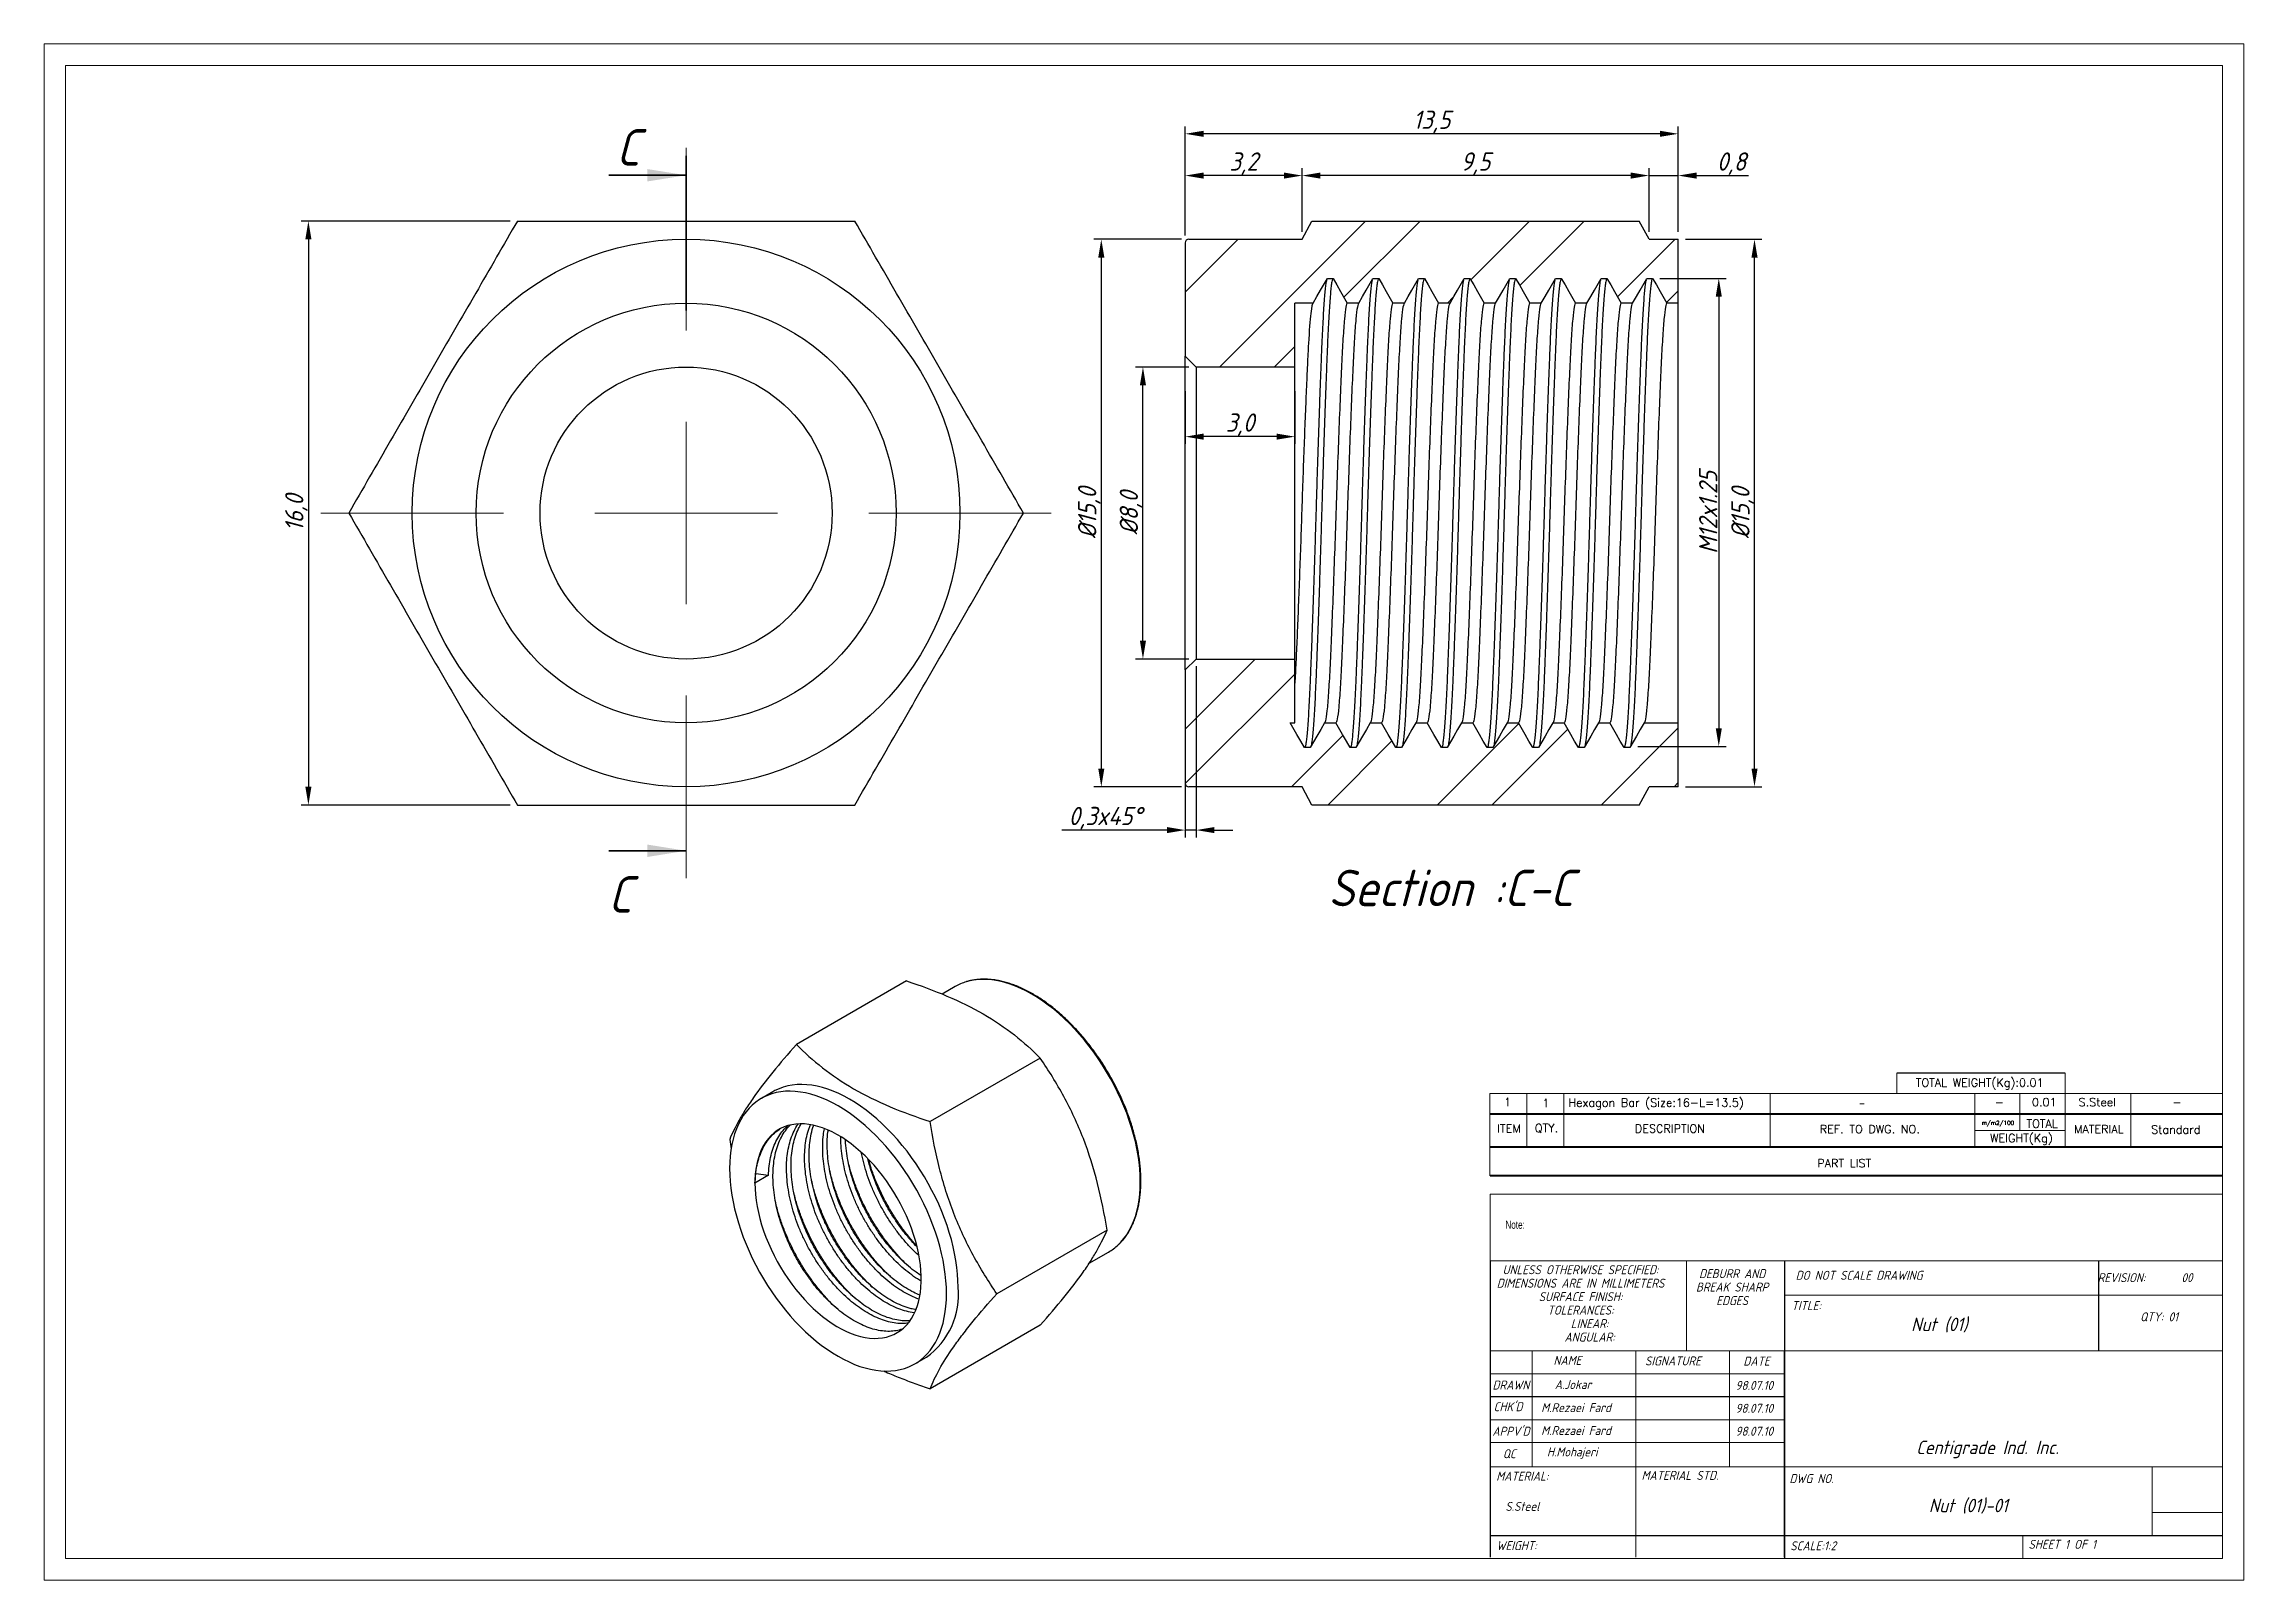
# Model space of a CAD drawing. Header units: millimetres. Extents: x 911 to 1769, y 571 to 864.
# Drawn here: x 1004.1 to 1064.4, y 591.9 to 633.9 of the extents above; entities that cross this region are included whole.
import ezdxf
from ezdxf.enums import TextEntityAlignment as Align

# ---------------------------------------------------------------- set-up
doc = ezdxf.new("R2010")
doc.units = ezdxf.units.MM
doc.linetypes.add('PHANTOM', pattern=[12.7, 6.35, -1.27, 1.27, -1.27, 1.27, -1.27])
doc.linetypes.add('SLD-Solid', pattern=[0])
doc.layers.add('title', color=7, linetype='Continuous', lineweight=15)
doc.styles.add('GENISO', font='geniso.shx', dxfattribs={"oblique": 15})
doc.styles.add('SLDTEXTSTYLE0', font='TXT', dxfattribs={"width": 0.75})
doc.styles.add('TITLE', font='romans.shx', dxfattribs={"height": 2.5})
doc.dimstyles.new('Scale', dxfattribs={"dimscale": 0.2, "dimtxt": 2.5, "dimasz": 2.5, "dimexe": 1, "dimexo": 1, "dimgap": 0.2, "dimtad": 1, "dimdec": 1, "dimzin": 0, "dimtxsty": 'GENISO', "dimcen": 2.5, "dimclrd": 1, "dimclre": 1, "dimclrt": 7, "dimadec": 0, "dimazin": 0, "dimtfac": 1, "dimtdec": 1, "dimtmove": 0, "dimatfit": 3, "dimfxl": 1, "dimtzin": 0, "dimlwd": -1, "dimlwe": -1, "dimarcsym": 0})
pattern_1 = [(45, (996.425, 540.3032), (-2.24506, 2.24506), []), (45, (997.9218, 540.3032), (-2.24506, 2.24506), [])]

msp = doc.modelspace()

# ---------------------------------------------------------------- texts
at = {"attachment_point": 5, "style": 'GENISO'}
for s, insert, char_height in [('C', (1020.1023225, 631.1043954), 1), ('C', (1019.8860023, 610.6393088), 1), ('Section :C-C', (1042.6423712, 610.8144155), 1), ('DIMENSIONS ARE IN MILLIMETERS', (1046.1937984, 599.9867764), 0.246092382), ('UNLESS OTHERWISE SPECIFIED:', (1046.1937984, 600.355915), 0.246092382), ('DEBURR AND', (1050.3446831, 600.2491042), 0.24609238), ('DO NOT SCALE DRAWING', (1053.8208705, 600.2026283), 0.246092382), ('REVISION:       00', (1061.6525929, 600.1393649), 0.246092382), ('SURFACE FINISH:', (1046.1937984, 599.6176378), 0.246092382), ('BREAK SHARP', (1050.3446831, 599.8799657), 0.246092382), ('EDGES', (1050.3446831, 599.5108271), 0.24609238), ('TITLE:', (1052.3758063, 599.3725018), 0.24609238), ('TOLERANCES:', (1046.1937984, 599.2484993), 0.246092382), ('LINEAR:', (1046.4429669, 598.8793607), 0.24609238), ('Nut (01)', (1056.018673, 598.8394294), 0.36913857), ('\\pxi-3,l4,t4;QTY:^I01', (1061.9142088, 599.0661434), 0.246092382), ('ANGULAR:', (1046.4429669, 598.5102221), 0.24609238), ('NAME', (1045.8338337, 597.8724026), 0.24609238), ('SIGNATURE', (1048.7244067, 597.8572052), 0.24609238), ('DATE', (1051.0121096, 597.8513025), 0.24609238), ('DRAWN', (1044.2860778, 597.1975514), 0.24609238), ('A.Jokar', (1045.9896968, 597.2100743), 0.24609238), ('98.07.10', (1050.9511408, 597.1869901), 0.24609238), ("CHK'D", (1044.2090801, 596.6034922), 0.24609238), ('M.Rezaei Fard', (1046.071634, 596.5779084), 0.246092382), ('98.07.10', (1050.9511408, 596.5594546), 0.24609238), ("APPV'D", (1044.2891866, 595.931773), 0.24609238), ('M.Rezaei Fard', (1046.071634, 595.9503728), 0.246092382), ('98.07.10', (1050.9511408, 595.931919), 0.24609238), ('QC', (1044.2413522, 595.3150824), 0.24609238), ('H.Mohajeri', (1045.9670124, 595.3276612), 0.24609238), ('Centigrade Ind. Inc.', (1057.3375304, 595.4327265), 0.369138573), ('MATERIAL:', (1044.6003925, 594.6997175), 0.24609238), ('MATERIAL STD.', (1048.9158978, 594.7209635), 0.246092382), ('DWG NO.', (1052.5191829, 594.6355742), 0.24609238), ('Nut (01)-01', (1056.812894, 593.8781837), 0.369138573), ('S.Steel', (1044.6003925, 593.8718903), 0.24609238), ('WEIGHT:', (1044.4436491, 592.7976014), 0.24609238), ('SCALE:1:2', (1052.5638348, 592.7924097), 0.24609238), ('SHEET 1 OF 1', (1059.3842084, 592.8327719), 0.246092382)]:
    msp.add_mtext(s, dxfattribs=dict(at, insert=insert, char_height=char_height))
at = {"linetype": 'Continuous', "lineweight": 15, "insert": (1044.1372789, 601.6988659), "char_height": 0.22148314, "attachment_point": 1, "style": 'SLDTEXTSTYLE0'}
msp.add_mtext('Note:', dxfattribs=at)
at = {"layer": 'title', "style": 'TITLE'}
for s, height, p in [('TOTAL WEIGHT(Kg):0.01', 0.224997331, (1057.1234175, 605.4663824)), ('1', 0.2249973, (1045.2414931, 604.9240903)), ('-', 0.2249973, (1057.658153, 604.9460184)), ('0.01', 0.22499733, (1058.8918931, 604.9460184)), ('S.Steel', 0.22499733, (1060.3428829, 604.9460184)), ('-', 0.2249973, (1062.5278282, 604.9460184)), ('ITEM', 0.22499733, (1044.2333242, 604.2256914)), ('QTY.', 0.22499733, (1045.2607968, 604.2256914)), ('DESCRIPTION', 0.224997331, (1048.640603, 604.2220638)), ('REF. TO DWG. NO.', 0.224997331, (1054.1135456, 604.2077364)), ('m/m2/100', 0.11249867, (1057.6212979, 604.3698522)), ('TOTAL', 0.22499733, (1058.8324127, 604.3584927)), ('MATERIAL', 0.22499733, (1060.3856324, 604.2077364)), ('Standard', 0.22499733, (1062.4928514, 604.1957519)), ('WEIGHT(Kg)', 0.22499733, (1058.2670817, 603.946432)), ('PART LIST', 0.22499733, (1053.4138256, 603.2746512))]:
    msp.add_text(s, height=height, dxfattribs=at).set_placement(p, align=Align.MIDDLE)
for s, height, p in [('1', 0.2249973, (1044.0980181, 604.8402903)), ('Hexagon Bar (Size:16-L=13.5)', 0.224997331, (1045.8619337, 604.8212568)), ('-', 0.1619981, (1053.8094927, 604.8321023))]:
    msp.add_text(s, height=height, dxfattribs=at).set_placement(p)

# ---------------------------------------------------------------- blocks, each defined once
blk = doc.blocks.new('SW_CENTERMARKSYMBOL_0')
at = {"color": 0, "linetype": 'Continuous', "lineweight": 0}
for p, q in [((0, 15), (0, 30)), ((0, 0), (0, 7.5)), ((-15, 0), (-30, 0)), ((0, 0), (-7.5, 0)), ((0, 0), (0, -7.5)), ((0, 0), (7.5, 0)), ((15, 0), (30, 0)), ((0, -15), (0, -30))]:
    blk.add_line(p, q, dxfattribs=at)
blk = doc.blocks.new('*D76')
at = {"color": 1, "transparency": 16777216}
for p, q in [((1035.369, 628.687), (1035.369, 631.676)), ((1048.369, 631.476), (1035.869, 631.476)), ((1048.869, 628.787), (1048.869, 631.676))]:
    blk.add_line(p, q, dxfattribs=at)
for points in [[(1035.869, 631.559), (1035.869, 631.393), (1035.369, 631.476)], [(1048.369, 631.559), (1048.369, 631.393), (1048.869, 631.476)]]:
    blk.add_solid(points, dxfattribs=at)
at = {"layer": 'Defpoints', "color": 0, "transparency": 16777216}
for p in [(1035.369, 631.476), (1035.369, 628.487), (1048.869, 628.587)]:
    blk.add_point(p, dxfattribs=at)
at = {"color": 7, "transparency": 16777216, "insert": (1042.119, 631.803), "char_height": 0.5, "attachment_point": 5, "style": 'GENISO'}
blk.add_mtext('13,5', dxfattribs=at)
blk = doc.blocks.new('*D77')
at = {"color": 1, "transparency": 16777216}
for p, q in [((1047.569, 630.332), (1047.069, 630.332)), ((1048.069, 628.787), (1048.069, 630.532)), ((1048.069, 630.332), (1048.869, 630.332)), ((1048.869, 628.787), (1048.869, 630.532)), ((1049.369, 630.332), (1050.789, 630.332))]:
    blk.add_line(p, q, dxfattribs=at)
for points in [[(1047.569, 630.415), (1047.569, 630.248), (1048.069, 630.332)], [(1049.369, 630.415), (1049.369, 630.248), (1048.869, 630.332)]]:
    blk.add_solid(points, dxfattribs=at)
at = {"layer": 'Defpoints', "color": 0, "transparency": 16777216}
for p in [(1048.069, 630.332), (1048.069, 628.587), (1048.869, 628.587)]:
    blk.add_point(p, dxfattribs=at)
at = {"color": 7, "transparency": 16777216, "insert": (1050.329, 630.659), "char_height": 0.5, "attachment_point": 5, "style": 'GENISO'}
blk.add_mtext('0,8', dxfattribs=at)
blk = doc.blocks.new('*D78')
at = {"color": 1, "transparency": 16777216}
for p, q in [((1038.569, 628.787), (1038.569, 630.532)), ((1047.569, 630.332), (1039.069, 630.332)), ((1048.069, 628.787), (1048.069, 630.532))]:
    blk.add_line(p, q, dxfattribs=at)
for points in [[(1039.069, 630.415), (1039.069, 630.248), (1038.569, 630.332)], [(1047.569, 630.415), (1047.569, 630.248), (1048.069, 630.332)]]:
    blk.add_solid(points, dxfattribs=at)
at = {"layer": 'Defpoints', "color": 0, "transparency": 16777216}
for p in [(1038.569, 630.332), (1038.569, 628.587), (1048.069, 628.587)]:
    blk.add_point(p, dxfattribs=at)
at = {"color": 7, "transparency": 16777216, "insert": (1043.319, 630.659), "char_height": 0.5, "attachment_point": 5, "style": 'GENISO'}
blk.add_mtext('9,5', dxfattribs=at)
blk = doc.blocks.new('*D75')
at = {"color": 1, "transparency": 16777216}
for p, q in [((1035.369, 628.687), (1035.369, 630.532)), ((1038.069, 630.332), (1035.869, 630.332)), ((1038.569, 628.787), (1038.569, 630.532))]:
    blk.add_line(p, q, dxfattribs=at)
for points in [[(1035.869, 630.415), (1035.869, 630.248), (1035.369, 630.332)], [(1038.069, 630.415), (1038.069, 630.248), (1038.569, 630.332)]]:
    blk.add_solid(points, dxfattribs=at)
at = {"layer": 'Defpoints', "color": 0, "transparency": 16777216}
for p in [(1035.369, 630.332), (1035.369, 628.487), (1038.569, 628.587)]:
    blk.add_point(p, dxfattribs=at)
at = {"color": 7, "transparency": 16777216, "insert": (1036.969, 630.659), "char_height": 0.5, "attachment_point": 5, "style": 'GENISO'}
blk.add_mtext('3,2', dxfattribs=at)
blk = doc.blocks.new('*D79')
at = {"color": 1, "transparency": 16777216}
for p, q in [((1016.882, 629.087), (1011.158, 629.087)), ((1011.358, 628.587), (1011.358, 613.587)), ((1016.882, 613.087), (1011.158, 613.087))]:
    blk.add_line(p, q, dxfattribs=at)
for points in [[(1011.274, 628.587), (1011.441, 628.587), (1011.358, 629.087)], [(1011.274, 613.587), (1011.441, 613.587), (1011.358, 613.087)]]:
    blk.add_solid(points, dxfattribs=at)
at = {"layer": 'Defpoints', "color": 0, "transparency": 16777216}
for p in [(1017.082, 629.087), (1011.358, 613.087), (1017.082, 613.087)]:
    blk.add_point(p, dxfattribs=at)
at = {"color": 7, "transparency": 16777216, "insert": (1011.03, 621.087), "char_height": 0.5, "attachment_point": 5, "rotation": 90, "style": 'GENISO'}
blk.add_mtext('16,0', dxfattribs=at)
blk = doc.blocks.new('*D80')
at = {"color": 1, "transparency": 16777216}
for p, q in [((1035.269, 628.587), (1032.87, 628.587)), ((1033.07, 628.087), (1033.07, 614.087)), ((1035.269, 613.587), (1032.87, 613.587))]:
    blk.add_line(p, q, dxfattribs=at)
for points in [[(1032.987, 628.087), (1033.154, 628.087), (1033.07, 628.587)], [(1032.987, 614.087), (1033.154, 614.087), (1033.07, 613.587)]]:
    blk.add_solid(points, dxfattribs=at)
at = {"layer": 'Defpoints', "color": 0, "transparency": 16777216}
for p in [(1035.469, 628.587), (1033.07, 613.587), (1035.469, 613.587)]:
    blk.add_point(p, dxfattribs=at)
at = {"color": 7, "transparency": 16777216, "insert": (1032.743, 621.087), "char_height": 0.5, "attachment_point": 5, "rotation": 90, "style": 'GENISO'}
blk.add_mtext('%%C15,0', dxfattribs=at)
blk = doc.blocks.new('*D81')
at = {"color": 1, "transparency": 16777216}
for p, q in [((1035.469, 625.087), (1034.011, 625.087)), ((1034.211, 617.587), (1034.211, 624.587)), ((1035.469, 617.087), (1034.011, 617.087))]:
    blk.add_line(p, q, dxfattribs=at)
for points in [[(1034.128, 624.587), (1034.294, 624.587), (1034.211, 625.087)], [(1034.128, 617.587), (1034.294, 617.587), (1034.211, 617.087)]]:
    blk.add_solid(points, dxfattribs=at)
at = {"layer": 'Defpoints', "color": 0, "transparency": 16777216}
for p in [(1034.211, 625.087), (1035.669, 625.087), (1035.669, 617.087)]:
    blk.add_point(p, dxfattribs=at)
at = {"color": 7, "transparency": 16777216, "insert": (1033.883, 621.087), "char_height": 0.5, "attachment_point": 5, "rotation": 90, "style": 'GENISO'}
blk.add_mtext('%%C8,0', dxfattribs=at)
blk = doc.blocks.new('*D82')
at = {"color": 1, "transparency": 16777216}
for p, q in [((1035.369, 616.587), (1035.369, 612.201)), ((1035.669, 616.887), (1035.669, 612.201)), ((1034.869, 612.401), (1031.986, 612.401)), ((1035.669, 612.401), (1035.369, 612.401)), ((1036.169, 612.401), (1036.669, 612.401))]:
    blk.add_line(p, q, dxfattribs=at)
for points in [[(1034.869, 612.484), (1034.869, 612.317), (1035.369, 612.401)], [(1036.169, 612.484), (1036.169, 612.317), (1035.669, 612.401)]]:
    blk.add_solid(points, dxfattribs=at)
at = {"layer": 'Defpoints', "color": 0, "transparency": 16777216}
for p in [(1035.669, 617.087), (1035.369, 616.787), (1035.369, 612.401)]:
    blk.add_point(p, dxfattribs=at)
at = {"color": 7, "transparency": 16777216, "insert": (1033.178, 612.728), "char_height": 0.5, "attachment_point": 5, "style": 'GENISO'}
blk.add_mtext('0,3x45%%D', dxfattribs=at)
blk = doc.blocks.new('*D83')
at = {"color": 1, "transparency": 16777216}
for p, q in [((1035.369, 624.421), (1035.369, 622.979)), ((1038.369, 624.421), (1038.369, 622.979)), ((1037.869, 623.179), (1035.869, 623.179))]:
    blk.add_line(p, q, dxfattribs=at)
for points in [[(1035.869, 623.263), (1035.869, 623.096), (1035.369, 623.179)], [(1037.869, 623.263), (1037.869, 623.096), (1038.369, 623.179)]]:
    blk.add_solid(points, dxfattribs=at)
at = {"layer": 'Defpoints', "color": 0, "transparency": 16777216}
for p in [(1035.369, 624.621), (1038.369, 624.621), (1035.369, 623.179)]:
    blk.add_point(p, dxfattribs=at)
at = {"color": 7, "transparency": 16777216, "insert": (1036.869, 623.507), "char_height": 0.5, "attachment_point": 5, "style": 'GENISO'}
blk.add_mtext('3,0', dxfattribs=at)
blk = doc.blocks.new('*D84')
at = {"color": 1, "transparency": 16777216}
for p, q in [((1048.366, 627.514), (1050.179, 627.514)), ((1049.979, 627.014), (1049.979, 615.192)), ((1047.76, 614.692), (1050.179, 614.692))]:
    blk.add_line(p, q, dxfattribs=at)
for points in [[(1049.896, 627.014), (1050.063, 627.014), (1049.979, 627.514)], [(1049.896, 615.192), (1050.063, 615.192), (1049.979, 614.692)]]:
    blk.add_solid(points, dxfattribs=at)
at = {"layer": 'Defpoints', "color": 0, "transparency": 16777216}
for p in [(1048.166, 627.514), (1047.56, 614.692), (1049.979, 614.692)]:
    blk.add_point(p, dxfattribs=at)
at = {"color": 7, "transparency": 16777216, "insert": (1049.689, 621.103), "char_height": 0.5, "attachment_point": 5, "rotation": 90, "style": 'GENISO'}
blk.add_mtext('M12x1.25', dxfattribs=at)
blk = doc.blocks.new('*D85')
at = {"color": 1, "transparency": 16777216}
for p, q in [((1049.069, 628.587), (1051.157, 628.587)), ((1050.957, 614.087), (1050.957, 628.087)), ((1049.069, 613.587), (1051.157, 613.587))]:
    blk.add_line(p, q, dxfattribs=at)
for points in [[(1050.874, 628.087), (1051.041, 628.087), (1050.957, 628.587)], [(1050.874, 614.087), (1051.041, 614.087), (1050.957, 613.587)]]:
    blk.add_solid(points, dxfattribs=at)
at = {"layer": 'Defpoints', "color": 0, "transparency": 16777216}
for p in [(1048.869, 628.587), (1050.957, 628.587), (1048.869, 613.587)]:
    blk.add_point(p, dxfattribs=at)
at = {"color": 7, "transparency": 16777216, "insert": (1050.63, 621.087), "char_height": 0.5, "attachment_point": 5, "rotation": 90, "style": 'GENISO'}
blk.add_mtext('%%C15,0', dxfattribs=at)

# ---------------------------------------------------------------- dimensions: what is measured, and where the dimension line sits
for base, p1, p2, picture, middle in [((1035.3694004, 631.4759693), (1048.8694004, 628.5872807), (1035.3694004, 628.4872809), '*D76', (1042.1194004, 631.8034693)), ((1035.3694004, 630.3315327), (1038.5694007, 628.5872807), (1035.3694004, 628.4872809), '*D75', (1036.9694006, 630.6590819)), ((1038.5694007, 630.3315327), (1048.0694004, 628.5872807), (1038.5694007, 628.5872807), '*D78', (1043.3194006, 630.6589118)), ((1035.3694006, 623.1794416), (1038.3694001, 624.6207715), (1035.3694006, 624.6207715), '*D83', (1036.8694004, 623.5069416))]:
    dim = msp.add_linear_dim(base=base, p1=p1, p2=p2, dimstyle='Scale')
    dim.commit()
    dim.dimension.update_dxf_attribs({"geometry": picture, "text_midpoint": middle})
dim = msp.add_linear_dim(base=(1048.0694004, 630.3315327), p1=(1048.8694004, 628.5872807), p2=(1048.0694004, 628.5872807), dimstyle='Scale')
dim.commit()
dim.dimension.update_dxf_attribs({"geometry": '*D77', "text_midpoint": (1050.3290365, 630.3315327), "dimtype": 160})
dim = msp.add_linear_dim(base=(1011.3576364, 613.0872809), p1=(1017.0822067, 629.0872809), p2=(1017.0822067, 613.0872809), angle=90, dimstyle='Scale')
dim.commit()
dim.dimension.update_dxf_attribs({"geometry": '*D79', "text_midpoint": (1011.0301364, 621.0872809)})
dim = msp.add_linear_dim(base=(1033.0701857, 613.5872809), p1=(1035.4694004, 628.5872807), p2=(1035.4694004, 613.5872809), angle=90, text='%%C<>', dimstyle='Scale')
dim.commit()
dim.dimension.update_dxf_attribs({"geometry": '*D80', "text_midpoint": (1033.0701857, 621.0872808), "dimtype": 160})
for base, p1, p2, text, picture, middle in [((1050.9571803, 628.5872807), (1048.8694004, 613.587281), (1048.8694004, 628.5872807), '%%C<>', '*D85', (1050.6296803, 621.0872809)), ((1049.9794408, 614.6924778), (1048.1662754, 627.513863), (1047.5596231, 614.6924778), 'M12x1.25', '*D84', (1049.6893916, 621.1031704)), ((1034.2109138, 625.0872811), (1035.6694001, 617.0872807), (1035.6694001, 625.0872811), '%%C<>', '*D81', (1033.8834138, 621.0872809))]:
    dim = msp.add_linear_dim(base=base, p1=p1, p2=p2, angle=90, text=text, dimstyle='Scale')
    dim.commit()
    dim.dimension.update_dxf_attribs({"geometry": picture, "text_midpoint": middle})
dim = msp.add_linear_dim(base=(1035.3694006, 612.400662), p1=(1035.6694001, 617.0872807), p2=(1035.3694006, 616.7872807), text='<>x45%%D', dimstyle='Scale')
dim.commit()
dim.dimension.update_dxf_attribs({"geometry": '*D82', "text_midpoint": (1033.1775848, 612.728162)})

# ---------------------------------------------------------------- hatches: boundary and pattern name
at = {"linetype": 'Continuous', "lineweight": 18}
h = msp.add_hatch(dxfattribs=at)
h.set_pattern_fill('ANSI32', color=256, scale=0.333333, style=0)
h.set_pattern_definition(pattern_1)
edge = h.paths.add_edge_path(flags=0)
edge.add_line((1046.3694004, 626.8372809), (1046.7600254, 627.5138632))
edge.add_line((1046.7600254, 627.5138632), (1046.9162754, 627.5138632))
edge.add_line((1046.9162754, 627.5138632), (1047.3069004, 626.8372809))
edge.add_line((1047.3069004, 626.8372809), (1047.6194004, 626.8372809))
edge.add_line((1047.6194004, 626.8372809), (1048.0100254, 627.5138632))
edge.add_line((1048.0100254, 627.5138632), (1048.1662754, 627.5138632))
edge.add_line((1048.1662754, 627.5138632), (1048.5569004, 626.8372809))
edge.add_line((1048.5569004, 626.8372809), (1048.8694004, 626.8372809))
edge.add_line((1048.8694004, 626.8372809), (1048.8694004, 628.5872809))
edge.add_line((1048.8694004, 628.5872809), (1048.0694004, 628.5872809))
edge.add_line((1048.0694004, 628.5872809), (1047.7988906, 629.0872809))
edge.add_line((1047.7988906, 629.0872809), (1038.8399102, 629.0872809))
edge.add_line((1038.8399102, 629.0872809), (1038.5694004, 628.5872809))
edge.add_line((1038.5694004, 628.5872809), (1035.4694004, 628.5872809))
edge.add_arc((1035.4694004, 628.4872809), 0.1, 90, 180)
edge.add_line((1035.3694004, 628.4872809), (1035.3694004, 625.3872809))
edge.add_line((1035.3694004, 625.3872809), (1035.6694004, 625.0872809))
edge.add_line((1035.6694004, 625.0872809), (1038.3694004, 625.0872809))
edge.add_line((1038.3694004, 625.0872809), (1038.3694004, 626.8372809))
edge.add_line((1038.3694004, 626.8372809), (1038.8694004, 626.8372809))
edge.add_line((1038.8694004, 626.8372809), (1039.2600254, 627.5138632))
edge.add_line((1039.2600254, 627.5138632), (1039.4162754, 627.5138632))
edge.add_line((1039.4162754, 627.5138632), (1039.8069004, 626.8372809))
edge.add_line((1039.8069004, 626.8372809), (1040.1194004, 626.8372809))
edge.add_line((1040.1194004, 626.8372809), (1040.5100254, 627.5138632))
edge.add_line((1040.5100254, 627.5138632), (1040.6662754, 627.5138632))
edge.add_line((1040.6662754, 627.5138632), (1041.0569004, 626.8372809))
edge.add_line((1041.0569004, 626.8372809), (1041.3694004, 626.8372809))
edge.add_line((1041.3694004, 626.8372809), (1041.7600254, 627.5138632))
edge.add_line((1041.7600254, 627.5138632), (1041.9162754, 627.5138632))
edge.add_line((1041.9162754, 627.5138632), (1042.3069004, 626.8372809))
edge.add_line((1042.3069004, 626.8372809), (1042.6194004, 626.8372809))
edge.add_line((1042.6194004, 626.8372809), (1043.0100254, 627.5138632))
edge.add_line((1043.0100254, 627.5138632), (1043.1662754, 627.5138632))
edge.add_line((1043.1662754, 627.5138632), (1043.5569004, 626.8372809))
edge.add_line((1043.5569004, 626.8372809), (1043.8694004, 626.8372809))
edge.add_line((1043.8694004, 626.8372809), (1044.2600254, 627.5138632))
edge.add_line((1044.2600254, 627.5138632), (1044.4162754, 627.5138632))
edge.add_line((1044.4162754, 627.5138632), (1044.8069004, 626.8372809))
edge.add_line((1044.8069004, 626.8372809), (1045.1194004, 626.8372809))
edge.add_line((1045.1194004, 626.8372809), (1045.5100254, 627.5138632))
edge.add_line((1045.5100254, 627.5138632), (1045.6662754, 627.5138632))
edge.add_line((1045.6662754, 627.5138632), (1046.0569004, 626.8372809))
edge.add_line((1046.0569004, 626.8372809), (1046.3694004, 626.8372809))
h = msp.add_hatch(dxfattribs=at)
h.set_pattern_fill('ANSI32', color=256, scale=0.333333, style=0)
h.set_pattern_definition(pattern_1)
edge = h.paths.add_edge_path(flags=0)
edge.add_line((1046.2912754, 614.6606985), (1046.1350254, 614.6606985))
edge.add_line((1046.1350254, 614.6606985), (1045.7444004, 615.3372809))
edge.add_line((1045.7444004, 615.3372809), (1045.4319004, 615.3372809))
edge.add_line((1045.4319004, 615.3372809), (1045.0412754, 614.6606985))
edge.add_line((1045.0412754, 614.6606985), (1044.8850254, 614.6606985))
edge.add_line((1044.8850254, 614.6606985), (1044.4944004, 615.3372809))
edge.add_line((1044.4944004, 615.3372809), (1044.1819004, 615.3372809))
edge.add_line((1044.1819004, 615.3372809), (1043.7912754, 614.6606985))
edge.add_line((1043.7912754, 614.6606985), (1043.6350254, 614.6606985))
edge.add_line((1043.6350254, 614.6606985), (1043.2444004, 615.3372809))
edge.add_line((1043.2444004, 615.3372809), (1042.9319004, 615.3372809))
edge.add_line((1042.9319004, 615.3372809), (1042.5412754, 614.6606985))
edge.add_line((1042.5412754, 614.6606985), (1042.3850254, 614.6606985))
edge.add_line((1042.3850254, 614.6606985), (1041.9944004, 615.3372809))
edge.add_line((1041.9944004, 615.3372809), (1041.6819004, 615.3372809))
edge.add_line((1041.6819004, 615.3372809), (1041.2912754, 614.6606985))
edge.add_line((1041.2912754, 614.6606985), (1041.1350254, 614.6606985))
edge.add_line((1041.1350254, 614.6606985), (1040.7444004, 615.3372809))
edge.add_line((1040.7444004, 615.3372809), (1040.4319004, 615.3372809))
edge.add_line((1040.4319004, 615.3372809), (1040.0412754, 614.6606985))
edge.add_line((1040.0412754, 614.6606985), (1039.8850254, 614.6606985))
edge.add_line((1039.8850254, 614.6606985), (1039.4944004, 615.3372809))
edge.add_line((1039.4944004, 615.3372809), (1039.1819004, 615.3372809))
edge.add_line((1039.1819004, 615.3372809), (1038.7912754, 614.6606985))
edge.add_line((1038.7912754, 614.6606985), (1038.6350254, 614.6606985))
edge.add_line((1038.6350254, 614.6606985), (1038.2444004, 615.3372809))
edge.add_line((1038.2444004, 615.3372809), (1038.3694004, 615.3372809))
edge.add_line((1038.3694004, 615.3372809), (1038.3694004, 617.0872809))
edge.add_line((1038.3694004, 617.0872809), (1035.6694004, 617.0872809))
edge.add_line((1035.6694004, 617.0872809), (1035.3694004, 616.7872809))
edge.add_line((1035.3694004, 616.7872809), (1035.3694004, 613.6872809))
edge.add_arc((1035.4694004, 613.6872809), 0.1, 180, 270)
edge.add_line((1035.4694004, 613.5872809), (1038.5694004, 613.5872809))
edge.add_line((1038.5694004, 613.5872809), (1038.8399102, 613.0872809))
edge.add_line((1038.8399102, 613.0872809), (1047.7988906, 613.0872809))
edge.add_line((1047.7988906, 613.0872809), (1048.0694004, 613.5872809))
edge.add_line((1048.0694004, 613.5872809), (1048.8694004, 613.5872809))
edge.add_line((1048.8694004, 613.5872809), (1048.8694004, 615.3372809))
edge.add_line((1048.8694004, 615.3372809), (1047.9319004, 615.3372809))
edge.add_line((1047.9319004, 615.3372809), (1047.5412754, 614.6606985))
edge.add_line((1047.5412754, 614.6606985), (1047.3850254, 614.6606985))
edge.add_line((1047.3850254, 614.6606985), (1046.9944004, 615.3372809))
edge.add_line((1046.9944004, 615.3372809), (1046.6819004, 615.3372809))
edge.add_line((1046.6819004, 615.3372809), (1046.2912754, 614.6606985))

# ---------------------------------------------------------------- linework, layer by layer
at = {"linetype": 'PHANTOM', "lineweight": 35}
msp.add_line((1021.7010089, 626.6364475), (1021.7010089, 630.8697809), dxfattribs=at)
at = {"linetype": 'Continuous', "lineweight": 35}
for p, q in [((1019.5843422, 630.3406142), (1021.7010089, 630.3406142)), ((1019.5843422, 611.8339475), (1021.7010089, 611.8339475))]:
    msp.add_line(p, q, dxfattribs=at)
at = {"linetype": 'Continuous', "lineweight": 25}
for p, q in [((1038.5694007, 628.5872807), (1038.8399099, 629.0872812)), ((1038.8399099, 629.0872812), (1047.7988906, 629.0872812)), ((1048.0694004, 628.5872807), (1047.7988906, 629.0872812)), ((1035.3694006, 628.4872809), (1035.3694006, 625.387281)), ((1035.4694004, 628.5872807), (1038.5694007, 628.5872807)), ((1048.0694004, 628.5872807), (1048.8694004, 628.5872807)), ((1048.8694004, 626.8372809), (1048.8694004, 628.5872807)), ((1039.2600258, 627.513863), (1039.4162756, 627.513863)), ((1040.5100255, 627.513863), (1040.6662754, 627.513863)), ((1041.7600253, 627.513863), (1041.9162756, 627.513863)), ((1043.0100255, 627.513863), (1043.1662753, 627.513863)), ((1044.2600254, 627.513863), (1044.4162755, 627.513863)), ((1045.5100254, 627.513863), (1045.6662755, 627.513863)), ((1046.7600254, 627.513863), (1046.9162755, 627.513863)), ((1048.0100254, 627.513863), (1048.1662754, 627.513863)), ((1038.8694002, 626.8372809), (1038.3694001, 626.8372809)), ((1038.3694001, 625.0872811), (1038.3694001, 626.8372809)), ((1040.1194009, 626.8372809), (1039.8069003, 626.8372809)), ((1041.3694006, 626.8372809), (1041.0569005, 626.8372809)), ((1042.6194004, 626.8372809), (1042.3069002, 626.8372809)), ((1043.8694006, 626.8372809), (1043.5569004, 626.8372809)), ((1045.1194003, 626.8372809), (1044.8069004, 626.8372809)), ((1046.3694004, 626.8372809), (1046.0569003, 626.8372809)), ((1047.6194004, 626.8372809), (1047.3069004, 626.8372809)), ((1048.8694004, 626.8372809), (1048.5569004, 626.8372809)), ((1048.8694004, 615.3372809), (1048.8694004, 626.8372809)), ((1035.3694006, 625.387281), (1035.6694001, 625.0872811)), ((1035.3694006, 616.7872807), (1035.3694006, 625.387281)), ((1038.3694001, 625.0872811), (1035.6694001, 625.0872811)), ((1035.6694001, 625.0872811), (1035.6694001, 617.0872807)), ((1038.3694001, 617.0872807), (1038.3694001, 625.0872811)), ((1035.6694001, 617.0872807), (1035.3694006, 616.7872807)), ((1035.6694001, 617.0872807), (1038.3694001, 617.0872807)), ((1038.3694001, 615.3372809), (1038.3694001, 617.0872807)), ((1035.3694006, 616.7872807), (1035.3694006, 613.6872809)), ((1038.2444008, 615.3372809), (1038.3694001, 615.3372809)), ((1039.1819008, 615.3372809), (1039.4944006, 615.3372809)), ((1040.4319006, 615.3372809), (1040.7444003, 615.3372809)), ((1041.6819003, 615.3372809), (1041.9944005, 615.3372809)), ((1042.9319005, 615.3372809), (1043.2444002, 615.3372809)), ((1044.1819005, 615.3372809), (1044.4944004, 615.3372809)), ((1045.4319005, 615.3372809), (1045.7444004, 615.3372809)), ((1046.6819004, 615.3372809), (1046.9944004, 615.3372809)), ((1047.9319004, 615.3372809), (1048.8694004, 615.3372809)), ((1048.8694004, 613.587281), (1048.8694004, 615.3372809)), ((1038.7912753, 614.6606988), (1038.6350254, 614.6606988)), ((1040.041275, 614.6606988), (1039.8850252, 614.6606988)), ((1041.2912752, 614.6606988), (1041.1350254, 614.6606988)), ((1042.5412754, 614.6606988), (1042.3850256, 614.6606988)), ((1043.7912756, 614.6606988), (1043.6350253, 614.6606988)), ((1045.0412754, 614.6606988), (1044.8850255, 614.6606988)), ((1046.2912755, 614.6606988), (1046.1350254, 614.6606988)), ((1047.5412754, 614.6606988), (1047.3850254, 614.6606988)), ((1038.5694007, 613.587281), (1035.4694004, 613.587281)), ((1038.8399099, 613.0872805), (1038.5694007, 613.587281)), ((1047.7988906, 613.0872805), (1048.0694004, 613.587281)), ((1048.8694004, 613.587281), (1048.0694004, 613.587281)), ((1047.7988906, 613.0872805), (1038.8399099, 613.0872805)), ((1027.7400856, 608.2672915), (1024.7227814, 606.5254389)), ((1029.068998, 608.1143007), (1028.7131098, 607.9088508)), ((1031.3979902, 606.1556281), (1028.380686, 604.4137755)), ((1024.0796525, 605.2340129), (1023.7628687, 605.0511375)), ((1022.8938291, 603.9231676), (1022.9376035, 603.6697569)), ((1023.9570452, 602.9424565), (1023.5858141, 602.7281494)), ((1023.6065834, 602.9966673), (1023.9570452, 602.9424565)), ((1033.2269425, 601.4416934), (1030.2096384, 599.6998408)), ((1032.7399639, 600.5342827), (1033.2686565, 600.8394905)), ((1031.3979902, 598.8394221), (1028.380686, 597.0975695)), ((1027.9625272, 597.7763272), (1028.2793111, 597.9592026))]:
    msp.add_line(p, q, dxfattribs=at)
for p, q in [((1059.4625504, 605.7436588), (1054.8526272, 605.7436588)), ((1043.7190773, 600.6038091), (1043.7190773, 592.4827605)), ((1051.7810638, 600.6038091), (1051.7810638, 592.4458466)), ((1060.3879026, 598.1305806), (1060.3879026, 600.6038091)), ((1051.7810638, 592.4827605), (1051.7810638, 598.1305806)), ((1051.7810638, 596.8755095), (1043.7190773, 596.8755095)), ((1043.7190773, 593.0733822), (1063.7706846, 593.0733822))]:
    msp.add_line(p, q)
at = {"linetype": 'SLD-Solid', "lineweight": 15}
for p, q in [((1043.7190773, 602.4269115), (1063.7706846, 602.4269115)), ((1043.7190773, 602.4269115), (1043.7190773, 600.6038091)), ((1043.7190773, 600.6038091), (1063.7706846, 600.6038091)), ((1049.093735, 600.6038091), (1049.093735, 598.1305806)), ((1063.7706846, 599.6625057), (1051.7810638, 599.6625057)), ((1063.7706846, 598.1305806), (1043.7190773, 598.1305806)), ((1044.8707897, 598.1305806), (1044.8707897, 594.9559889)), ((1047.704438, 598.1305806), (1047.704438, 592.4827605)), ((1050.2748198, 598.1305806), (1050.2748198, 594.9559889)), ((1051.7810638, 597.5030451), (1043.7190773, 597.5030451)), ((1051.7810638, 596.2479739), (1043.7190773, 596.2479739)), ((1051.7810638, 595.6204383), (1043.7190773, 595.6204383)), ((1045.2546938, 594.9559889), (1043.7190773, 594.9559889)), ((1045.2546938, 594.9559889), (1063.7706846, 594.9559889)), ((1061.851164, 593.0733822), (1061.851164, 594.9559889)), ((1063.7706846, 593.7009178), (1061.851164, 593.7009178)), ((1058.3074337, 592.4458466), (1058.3074337, 593.0733822))]:
    msp.add_line(p, q, dxfattribs=at)
for points in [[(1004.1178913, 633.9370222), (1064.3613063, 633.9370222), (1064.3613063, 591.8552249), (1004.1178913, 591.8552249)], [(1004.708513, 633.3464005), (1063.7706846, 633.3464005), (1063.7706846, 592.4458466), (1004.708513, 592.4458466)]]:
    msp.add_lwpolyline(points, close=True, dxfattribs=at)
at = {"linetype": 'Continuous', "lineweight": 25, "flags": 128}
for points in [[(1038.8694002, 626.8372809), (1038.9731496, 627.01698), (1039.0768989, 627.1966792), (1039.2600258, 627.513863)], [(1039.4162756, 627.513863), (1039.520025, 627.3341643), (1039.6237743, 627.1544651), (1039.8069003, 626.8372809)], [(1040.1194009, 626.8372809), (1040.2231502, 627.01698), (1040.3268991, 627.1966792), (1040.5100255, 627.513863)], [(1040.6662754, 627.513863), (1040.7700247, 627.3341643), (1040.873774, 627.1544651), (1041.0569005, 626.8372809)], [(1041.3694006, 626.8372809), (1041.47315, 627.01698), (1041.5768993, 627.1966792), (1041.7600253, 627.513863)], [(1041.9162756, 627.513863), (1042.0200249, 627.3341643), (1042.1237742, 627.1544651), (1042.3069002, 626.8372809)], [(1042.6194004, 626.8372809), (1042.7231497, 627.01698), (1042.826899, 627.1966792), (1043.0100255, 627.513863)], [(1043.1662753, 627.513863), (1043.2700246, 627.3341643), (1043.373774, 627.1544651), (1043.5569004, 626.8372809)], [(1043.8694006, 626.8372809), (1043.9731499, 627.01698), (1044.0768992, 627.1966792), (1044.2600254, 627.513863)], [(1044.4162755, 627.513863), (1044.5200248, 627.3341643), (1044.6237742, 627.1544651), (1044.8069004, 626.8372809)], [(1045.1194003, 626.8372809), (1045.2231499, 627.01698), (1045.3268992, 627.1966792), (1045.5100254, 627.513863)], [(1045.6662755, 627.513863), (1045.7700248, 627.3341643), (1045.8737742, 627.1544651), (1046.0569003, 626.8372809)], [(1046.3694004, 626.8372809), (1046.4731497, 627.01698), (1046.5768992, 627.1966792), (1046.7600254, 627.513863)], [(1046.9162755, 627.513863), (1047.0200248, 627.3341643), (1047.1237741, 627.1544651), (1047.3069004, 626.8372809)], [(1047.6194004, 626.8372809), (1047.7231498, 627.01698), (1047.8268991, 627.1966792), (1048.0100254, 627.513863)], [(1048.1662754, 627.513863), (1048.2700248, 627.3341643), (1048.3737741, 627.1544651), (1048.5569004, 626.8372809)], [(1038.6350254, 614.6606988), (1038.5312761, 614.8403974), (1038.4275268, 615.0200966), (1038.2444008, 615.3372809)], [(1039.1819008, 615.3372809), (1039.0781515, 615.1575817), (1038.9744022, 614.9778825), (1038.7912753, 614.6606988)], [(1039.8850252, 614.6606988), (1039.7812758, 614.8403974), (1039.6775265, 615.0200966), (1039.4944006, 615.3372809)], [(1040.4319006, 615.3372809), (1040.3281513, 615.1575817), (1040.2244019, 614.9778825), (1040.041275, 614.6606988)], [(1041.1350254, 614.6606988), (1041.031276, 614.8403974), (1040.9275267, 615.0200966), (1040.7444003, 615.3372809)], [(1041.6819003, 615.3372809), (1041.578151, 615.1575817), (1041.4744017, 614.9778825), (1041.2912752, 614.6606988)], [(1042.3850256, 614.6606988), (1042.2812763, 614.8403974), (1042.1775269, 615.0200966), (1041.9944005, 615.3372809)], [(1042.9319005, 615.3372809), (1042.8281512, 615.1575817), (1042.7244019, 614.9778825), (1042.5412754, 614.6606988)], [(1043.6350253, 614.6606988), (1043.531276, 614.8403974), (1043.4275267, 615.0200966), (1043.2444002, 615.3372809)], [(1044.1819005, 615.3372809), (1044.0781509, 615.1575817), (1043.9744016, 614.9778825), (1043.7912756, 614.6606988)], [(1044.8850255, 614.6606988), (1044.781276, 614.8403974), (1044.6775266, 615.0200966), (1044.4944004, 615.3372809)], [(1045.4319005, 615.3372809), (1045.3281511, 615.1575817), (1045.2244018, 614.9778825), (1045.0412754, 614.6606988)], [(1046.1350254, 614.6606988), (1046.0312762, 614.8403974), (1045.9275268, 615.0200966), (1045.7444004, 615.3372809)], [(1046.6819004, 615.3372809), (1046.5781511, 615.1575817), (1046.4744017, 614.9778825), (1046.2912755, 614.6606988)], [(1047.3850254, 614.6606988), (1047.2812761, 614.8403974), (1047.1775267, 615.0200966), (1046.9944004, 615.3372809)], [(1047.9319004, 615.3372809), (1047.8281511, 615.1575817), (1047.7244017, 614.9778825), (1047.5412754, 614.6606988)], [(1033.5310289, 601.034651), (1033.6063704, 601.1105838), (1033.689172, 601.2078645), (1033.7655042, 601.3135367), (1033.8351707, 601.4273291), (1033.8979928, 601.5489497), (1033.953809, 601.6780865), (1034.0024762, 601.8144076), (1034.0438695, 601.9575633), (1034.0778828, 602.1071861), (1034.1044285, 602.2628919), (1034.1234384, 602.424281), (1034.1348639, 602.5909392), (1034.1386757, 602.7624386), (1034.1348639, 602.9383389), (1034.1234384, 603.1181887), (1034.1044285, 603.3015263), (1034.0778828, 603.4878811), (1034.0438695, 603.6767747), (1034.0024762, 603.8677221), (1033.953809, 604.0602333), (1033.8979928, 604.2538139), (1033.8351707, 604.4479675), (1033.7655042, 604.642195), (1033.689172, 604.8359985), (1033.6063704, 605.02888), (1033.5173114, 605.2203445), (1033.4222239, 605.4099006), (1033.321352, 605.5970618), (1033.2149546, 605.7813475), (1033.1033048, 605.9622848), (1032.9866893, 606.139409), (1032.8654074, 606.3122656), (1032.7397703, 606.4804106), (1032.6101005, 606.643413), (1032.4767312, 606.8008536), (1032.3400044, 606.9523291), (1032.2002712, 607.0974497), (1032.0578904, 607.2358436), (1031.9132273, 607.3671553), (1031.7666533, 607.4910479), (1031.6185448, 607.6072031), (1031.4692818, 607.7153227), (1031.3192476, 607.8151294), (1031.1688273, 607.9063669), (1031.0184069, 607.988801), (1030.8683727, 608.0622202), (1030.7191097, 608.1264359), (1030.5710012, 608.1812832), (1030.4244272, 608.2266213), (1030.2797642, 608.262334), (1030.1373833, 608.2883296), (1029.9976501, 608.3045414), (1029.8609233, 608.3109274), (1029.727554, 608.3074716), (1029.5978842, 608.2941828), (1029.4722471, 608.2710953), (1029.3740084, 608.2453552)], [(1028.8325464, 599.6992753), (1028.8287346, 599.8751757), (1028.8173091, 600.0550255), (1028.7982992, 600.2383631), (1028.7717535, 600.4247178), (1028.7377403, 600.6136114), (1028.6963469, 600.8045589), (1028.6476797, 600.99707), (1028.5918635, 601.1906507), (1028.5290414, 601.3848043), (1028.4593749, 601.5790318), (1028.3830427, 601.7728353), (1028.3002411, 601.9657167), (1028.2111821, 602.1571813), (1028.1160946, 602.3467374), (1028.0152227, 602.5338986), (1027.9088253, 602.7181843), (1027.7971755, 602.8991215), (1027.68056, 603.0762458), (1027.5592781, 603.2491024), (1027.433641, 603.4172474), (1027.3039712, 603.5802497), (1027.1706019, 603.7376904), (1027.0338751, 603.8891658), (1026.8941419, 604.0342865), (1026.7517611, 604.1726804), (1026.607098, 604.3039921), (1026.4605241, 604.4278846), (1026.3124155, 604.5440398), (1026.1631526, 604.6521595), (1026.0131183, 604.7519662), (1025.862698, 604.8432037), (1025.7122776, 604.9256378), (1025.5622434, 604.999057), (1025.4129804, 605.0632727), (1025.2648719, 605.1181199), (1025.1182979, 605.163458), (1024.9736349, 605.1991708), (1024.831254, 605.2251663), (1024.6915209, 605.2413781), (1024.554794, 605.2477642), (1024.4214247, 605.2443084), (1024.291755, 605.2310196), (1024.1661179, 605.207932), (1024.0448359, 605.1751046), (1023.9282204, 605.1326218), (1023.8165706, 605.0805927), (1023.7101732, 605.0191508), (1023.6093013, 604.9484538), (1023.5142138, 604.8686834), (1023.4251548, 604.7800441), (1023.3423532, 604.6827634), (1023.266021, 604.5770912), (1023.1963546, 604.4632988), (1023.1335324, 604.3416782), (1023.0777163, 604.2125415), (1023.029049, 604.0762203), (1022.9876557, 603.9330646), (1022.9536425, 603.7834418), (1022.9270968, 603.6277361), (1022.9080868, 603.4663469), (1022.8966613, 603.2996887), (1022.8928496, 603.1281893), (1022.8966613, 602.952289), (1022.9080868, 602.7724392), (1022.9270968, 602.5891016), (1022.9536425, 602.4027468), (1022.9876557, 602.2138533), (1023.029049, 602.0229058), (1023.0777163, 601.8303946), (1023.1335324, 601.636814), (1023.1963546, 601.4426604), (1023.266021, 601.2484329), (1023.3423532, 601.0546294), (1023.4251548, 600.861748), (1023.5142138, 600.6702834), (1023.6093013, 600.4807273), (1023.7101732, 600.2935661), (1023.8165706, 600.1092804), (1023.9282204, 599.9283432), (1024.0448359, 599.7512189), (1024.1661179, 599.5783623), (1024.291755, 599.4102173), (1024.4214247, 599.2472149), (1024.554794, 599.0897743), (1024.6915209, 598.9382989), (1024.831254, 598.7931782), (1024.9736349, 598.6547843), (1025.1182979, 598.5234726), (1025.2648719, 598.3995801), (1025.4129804, 598.2834248), (1025.5622434, 598.1753052), (1025.7122776, 598.0754985), (1025.862698, 597.984261), (1026.0131183, 597.9018269), (1026.1631526, 597.8284077), (1026.3124155, 597.764192), (1026.4605241, 597.7093448), (1026.607098, 597.6640066), (1026.7517611, 597.6282939), (1026.8941419, 597.6022984), (1027.0338751, 597.5860865), (1027.1706019, 597.5797005), (1027.3039712, 597.5831563), (1027.433641, 597.5964451), (1027.5592781, 597.6195326), (1027.68056, 597.6523601), (1027.7971755, 597.6948429), (1027.9088253, 597.746872), (1028.0152227, 597.8083139), (1028.1160946, 597.8790109), (1028.2111821, 597.9587813), (1028.3002411, 598.0474205), (1028.3830427, 598.1447013), (1028.4593749, 598.2503735), (1028.5290414, 598.3641659), (1028.5918635, 598.4857865), (1028.6476797, 598.6149232), (1028.6963469, 598.7512444), (1028.7377403, 598.8944001), (1028.7717535, 599.0440228), (1028.7982992, 599.1997286), (1028.8173091, 599.3611178), (1028.8287346, 599.527776), (1028.8325464, 599.6992753)], [(1029.1493302, 599.8821508), (1029.1455185, 600.0580511), (1029.1340929, 600.2379009), (1029.115083, 600.4212385), (1029.0885373, 600.6075933), (1029.0545241, 600.7964868), (1029.0131308, 600.9874343), (1028.9644635, 601.1799454), (1028.9086473, 601.3735261), (1028.8458252, 601.5676797), (1028.7761588, 601.7619072), (1028.6998266, 601.9557107), (1028.6170249, 602.1485921), (1028.527966, 602.3400567), (1028.4328785, 602.5296128), (1028.3320066, 602.716774), (1028.2256092, 602.9010597), (1028.1139593, 603.0819969), (1027.9973438, 603.2591212), (1027.8760619, 603.4319778), (1027.7504248, 603.6001228), (1027.6207551, 603.7631251), (1027.4873857, 603.9205658), (1027.3506589, 604.0720412), (1027.2109258, 604.2171619), (1027.0685449, 604.3555558), (1026.9238818, 604.4868675), (1026.7773079, 604.61076), (1026.6291993, 604.7269153), (1026.4799364, 604.8350349), (1026.3299022, 604.9348416), (1026.1794818, 605.0260791), (1026.0290614, 605.1085132), (1025.8790272, 605.1819324), (1025.7297643, 605.2461481), (1025.5816557, 605.3009953), (1025.4350818, 605.3463335), (1025.2904187, 605.3820462), (1025.1480378, 605.4080417), (1025.0083047, 605.4242535), (1024.8715779, 605.4306396), (1024.7382085, 605.4271838), (1024.6085388, 605.413895), (1024.4829017, 605.3908075), (1024.3616198, 605.35798), (1024.2450043, 605.3154972), (1024.1333544, 605.2634681), (1024.0796525, 605.2340129)], [(1023.5858141, 602.7281494), (1023.5895958, 602.5744893), (1023.6009288, 602.4169731), (1023.619775, 602.2561244), (1023.6460719, 602.0924773), (1023.6797322, 601.9265756), (1023.7206441, 601.7589702), (1023.7686717, 601.5902179), (1023.8236555, 601.4208794), (1023.8854128, 601.2515172), (1023.9537385, 601.0826937), (1024.0284055, 600.91497), (1024.1091657, 600.7489031), (1024.195751, 600.5850449), (1024.2878739, 600.4239393), (1024.3852281, 600.2661217), (1024.4874903, 600.1121163), (1024.5943209, 599.9624348), (1024.7053648, 599.8175744), (1024.8202533, 599.6780161), (1024.9386046, 599.5442238), (1025.0600258, 599.416642), (1025.1841133, 599.2956941), (1025.310455, 599.1817822), (1025.4386313, 599.0752846), (1025.5682162, 598.976555), (1025.6987793, 598.8859216), (1025.829887, 598.8036853), (1025.9611037, 598.7301193), (1026.0919934, 598.6654679), (1026.2221215, 598.6099461), (1026.3510556, 598.5637383), (1026.4783675, 598.5269975), (1026.6036341, 598.4998465), (1026.7264395, 598.482375), (1026.8463755, 598.4746411), (1026.9630439, 598.4766707), (1027.0760571, 598.4884568), (1027.1850396, 598.5099604), (1027.2896294, 598.5411102), (1027.3894791, 598.5818025), (1027.4842569, 598.6319022), (1027.5736482, 598.6912427), (1027.6573557, 598.7596271), (1027.7351016, 598.8368282), (1027.8066277, 598.9225896), (1027.8716961, 599.0166262), (1027.930091, 599.1186257), (1027.981618, 599.2282495), (1028.0261063, 599.3451331), (1028.063408, 599.4688884), (1028.0933991, 599.5991043), (1028.1159799, 599.7353483), (1028.1310758, 599.8771675), (1028.1386362, 600.0240912), (1028.1386362, 600.1756311), (1028.1310758, 600.3312839), (1028.1159799, 600.4905324), (1028.0933991, 600.6528477), (1028.063408, 600.8176906), (1028.0261063, 600.9845135), (1027.981618, 601.1527622), (1027.930091, 601.3218778), (1027.8716961, 601.4912986), (1027.8066277, 601.6604617), (1027.7351016, 601.8288052), (1027.6573557, 601.9957699), (1027.5736482, 602.160801), (1027.4842569, 602.3233504), (1027.3894791, 602.4828782), (1027.2896294, 602.6388545), (1027.1850396, 602.7907612), (1027.0760571, 602.9380933), (1026.9630439, 603.0803617), (1026.8463755, 603.2170937), (1026.7264395, 603.3478349), (1026.6036341, 603.4721515), (1026.4783675, 603.5896303), (1026.3510556, 603.6998807), (1026.2221215, 603.802537), (1026.0919934, 603.8972579), (1025.9611037, 603.9837286), (1025.829887, 604.0616622), (1025.6987793, 604.1307995), (1025.5682162, 604.1909111), (1025.4386313, 604.2417971), (1025.310455, 604.2832886), (1025.1841133, 604.3152477), (1025.0600258, 604.3375683), (1024.9386046, 604.3501763), (1024.8202533, 604.3530296), (1024.7053648, 604.3461188), (1024.5943209, 604.3294669), (1024.4874903, 604.3031293), (1024.3852281, 604.2671934), (1024.2878739, 604.2217786), (1024.195751, 604.1670358), (1024.1091657, 604.1031469), (1024.0284055, 604.0303237), (1023.9537385, 603.9488087), (1023.8854128, 603.8588724), (1023.8236555, 603.7608136), (1023.7686717, 603.654958), (1023.7206441, 603.5416572), (1023.6797322, 603.4212877), (1023.6460719, 603.2942493), (1023.619775, 603.160964), (1023.6009288, 603.0218747), (1023.5895958, 602.8774432), (1023.5858141, 602.7281494)]]:
    msp.add_lwpolyline(points, dxfattribs=at)
at = {"linetype": 'Continuous', "lineweight": 25}
for radius in [7.5, 5.75, 4]:
    msp.add_circle((1021.7010089, 621.0872809), radius, dxfattribs=at)
for centre, radius, start, end in [((1035.4694004, 628.4872809), 0.1, 90, 180), ((1035.4694004, 613.6872809), 0.1, 180, 270), ((1029.78044, 606.8789836), 1.4255378, 106.565280231, 119.93843958), ((1032.5549384, 602.0729539), 1.4250704, 300.054934274, 313.231044957), ((1027.0585159, 599.6698294), 2.1015672, 305.513693228, 5.798485794)]:
    msp.add_arc(centre, radius, start, end, dxfattribs=at)
for points, knots in [([(1017.0822067, 629.0872809), (1016.7041903, 628.4325373), (1016.3237142, 627.7735333), (1015.5557141, 626.4433181), (1015.168138, 625.7720166), (1014.5803271, 624.7538983), (1014.3837436, 624.4134057), (1013.9942849, 623.7388433), (1013.8006937, 623.4035337), (1013.2229376, 622.4028308), (1012.8417801, 621.7426466), (1012.4634046, 621.0872809)], [0, 0, 0, 0, 0.25, 0.25, 0.5, 0.5, 0.625, 0.625, 0.75, 0.75, 1, 1, 1, 1]), ([(1017.0822067, 629.0872809), (1017.8358837, 629.0872809), (1018.6058795, 629.0872809), (1020.1491211, 629.0872809), (1020.9245336, 629.0872809), (1022.4842002, 629.0872809), (1023.2733279, 629.0872809), (1024.8145443, 629.0872809), (1025.5716843, 629.0872809), (1026.319811, 629.0872809)], [0, 0, 0, 0, 0.25, 0.25, 0.5, 0.5, 0.75, 0.75, 1, 1, 1, 1]), ([(1030.9386132, 621.0872809), (1030.5605968, 621.7420244), (1030.1801207, 622.4010284), (1029.4121205, 623.7312437), (1029.0245445, 624.4025451), (1028.4367336, 625.4206634), (1028.2401501, 625.761156), (1027.8506913, 626.4357184), (1027.6571002, 626.771028), (1027.0793441, 627.771731), (1026.6981866, 628.4319151), (1026.319811, 629.0872809)], [0, 0, 0, 0, 0.25, 0.25, 0.5, 0.5, 0.625, 0.625, 0.75, 0.75, 1, 1, 1, 1]), ([(1039.2415688, 627.4818949), (1039.2364666, 627.4630988), (1039.2255796, 627.4229917), (1039.2084203, 627.3009661), (1039.1903448, 627.12936), (1039.172268, 626.9096731), (1039.1544111, 626.6470533), (1039.1369829, 626.3455111), (1039.1200131, 626.007877), (1039.103677, 625.6347654), (1039.087236, 625.2257508), (1039.0699409, 624.7796192), (1039.0521779, 624.3005002), (1039.034093, 623.7933238), (1039.0160186, 623.2669343), (1038.9981611, 622.7279298), (1038.9807331, 622.1829311), (1038.9637632, 621.6350062), (1038.9474272, 621.0839554), (1038.9309862, 620.52949), (1038.9136911, 619.9716092), (1038.895928, 619.4169986), (1038.877843, 618.872333), (1038.8597692, 618.3473292), (1038.8419096, 617.8477511), (1038.8244837, 617.3785304), (1038.8075131, 616.9412865), (1038.7911778, 616.5350932), (1038.7747347, 616.1599759), (1038.7574417, 615.8171436), (1038.739678, 615.5119289), (1038.7215936, 615.248817), (1038.7035178, 615.0327929), (1038.6856602, 614.8650905), (1038.6682336, 614.7472369), (1038.6512636, 614.674136), (1038.6404142, 614.665158), (1038.6350254, 614.6606988)], [0, 0, 0, 0, 0.0256062161, 0.0546386476, 0.0838396633, 0.1130945208, 0.1417675102, 0.1702720308, 0.1985033544, 0.2263627985, 0.2547321835, 0.2834852881, 0.3125177191, 0.3417187286, 0.3709735929, 0.3996465783, 0.4281511042, 0.456382433, 0.4842418659, 0.512611252, 0.5413643502, 0.5703967832, 0.5995977974, 0.6288526549, 0.6575256458, 0.6860301649, 0.7142614885, 0.7421209326, 0.770490319, 0.7992434222, 0.8282758531, 0.8574768627, 0.8867317285, 0.9154047139, 0.9439092383, 0.9721405671, 1, 1, 1, 1]), ([(1039.4162756, 627.513863), (1039.410787, 627.5092386), (1039.3997354, 627.4999272), (1039.3824418, 627.424115), (1039.3646787, 627.3019022), (1039.3465924, 627.1291079), (1039.3285184, 626.9097392), (1039.3106609, 626.6470358), (1039.2932325, 626.3455157), (1039.2762641, 626.0078757), (1039.259928, 625.6347657), (1039.2434857, 625.2257507), (1039.2261904, 624.7796192), (1039.2084293, 624.3005001), (1039.1903424, 623.7933238), (1039.1722686, 623.2669343), (1039.1544109, 622.7279298), (1039.1369829, 622.1829311), (1039.1200131, 621.6350062), (1039.103677, 621.0839554), (1039.087236, 620.52949), (1039.0699409, 619.9716092), (1039.0521779, 619.4169986), (1039.034093, 618.872333), (1039.0160186, 618.3473292), (1038.9981611, 617.847751), (1038.9807331, 617.3785305), (1038.9637632, 616.9412864), (1038.9474272, 616.5350936), (1038.9309862, 616.1599746), (1038.9136911, 615.8171484), (1038.8959279, 615.5119107), (1038.8778437, 615.2488855), (1038.8597668, 615.0325389), (1038.8419186, 614.8660148), (1038.8251604, 614.7487874), (1038.8145538, 614.710347), (1038.8096233, 614.6924778)], [0, 0, 0, 0, 0.028364115, 0.0571118679, 0.0861389051, 0.1153344937, 0.1445839141, 0.1732515746, 0.2017507975, 0.2299768728, 0.2578311392, 0.286195253, 0.3149430138, 0.3439700475, 0.3731656315, 0.4024150586, 0.431082715, 0.4595819433, 0.4878080252, 0.5156622804, 0.5440263939, 0.5727741484, 0.6018011856, 0.6309967727, 0.6602461931, 0.6889138535, 0.7174130764, 0.7456391532, 0.7734934195, 0.801857532, 0.8306052928, 0.8596323279, 0.8888279104, 0.9180773375, 0.9467449955, 0.9752442223, 1, 1, 1, 1]), ([(1040.4871774, 627.4633126), (1040.4835304, 627.4495453), (1040.4740947, 627.4139256), (1040.4584158, 627.3004608), (1040.4403464, 627.1294961), (1040.4222673, 626.9096374), (1040.4044108, 626.6470627), (1040.3869832, 626.3455086), (1040.3700132, 626.0078776), (1040.3536774, 625.6347652), (1040.3372354, 625.2257508), (1040.3199413, 624.7796192), (1040.3021782, 624.3005002), (1040.2840926, 623.7933238), (1040.2660184, 623.2669343), (1040.2481609, 622.7279298), (1040.2307325, 622.1829311), (1040.2137642, 621.6350062), (1040.197428, 621.0839554), (1040.1809857, 620.52949), (1040.1636905, 619.9716092), (1040.1459293, 619.4169986), (1040.1278424, 618.872333), (1040.1097686, 618.3473292), (1040.091911, 617.847751), (1040.074483, 617.3785305), (1040.0575131, 616.9412865), (1040.041177, 616.5350932), (1040.0247361, 616.1599759), (1040.007441, 615.8171436), (1039.9896779, 615.5119289), (1039.971593, 615.248817), (1039.9535187, 615.0327929), (1039.9356612, 614.8650905), (1039.9182331, 614.7472369), (1039.9012634, 614.674136), (1039.890414, 614.665158), (1039.8850252, 614.6606988)], [0, 0, 0, 0, 0.0184257535, 0.0476721303, 0.0770883321, 0.1065587741, 0.1354430593, 0.1641576334, 0.1925969981, 0.2206617429, 0.2492401871, 0.2782051771, 0.3074515527, 0.3368677498, 0.3663381978, 0.395222479, 0.4239370593, 0.4523764277, 0.4804411612, 0.5090196072, 0.5379845916, 0.5672309676, 0.5966471702, 0.6261176114, 0.6550018966, 0.6837164715, 0.7121558362, 0.740220581, 0.7687990245, 0.7977640153, 0.8270103908, 0.8564265872, 0.8858970351, 0.9147813163, 0.9434958966, 0.9719352665, 1, 1, 1, 1]), ([(1040.6662754, 627.513863), (1040.6607869, 627.5092386), (1040.6497358, 627.4999272), (1040.6324414, 627.424115), (1040.6146784, 627.3019022), (1040.5965927, 627.1291079), (1040.5785188, 626.9097392), (1040.5606602, 626.6470358), (1040.5432331, 626.3455157), (1040.5262636, 626.0078757), (1040.5099279, 625.6347657), (1040.4934852, 625.2257507), (1040.4761911, 624.7796192), (1040.4584286, 624.3005002), (1040.440343, 623.7933238), (1040.4222682, 623.2669344), (1040.4044106, 622.7279298), (1040.3869833, 622.1829311), (1040.3700132, 621.6350062), (1040.3536774, 621.0839554), (1040.3372354, 620.5294901), (1040.3199413, 619.9716092), (1040.3021782, 619.4169986), (1040.2840926, 618.872333), (1040.2660184, 618.3473292), (1040.2481609, 617.847751), (1040.2307325, 617.3785305), (1040.2137641, 616.9412864), (1040.197428, 616.5350936), (1040.1809857, 616.1599746), (1040.1636905, 615.8171485), (1040.1459292, 615.5119107), (1040.1278431, 615.2488855), (1040.1097662, 615.0325389), (1040.0919199, 614.8660148), (1040.0751598, 614.7487874), (1040.0645534, 614.710347), (1040.059623, 614.6924778)], [0, 0, 0, 0, 0.0283641142, 0.0571118679, 0.0861389052, 0.115334493, 0.1445839134, 0.1732515746, 0.2017507968, 0.2299768728, 0.2578311392, 0.286195253, 0.3149430131, 0.3439700475, 0.3731656307, 0.4024150586, 0.4310827151, 0.4595819426, 0.4878080245, 0.5156622797, 0.5440263939, 0.5727741476, 0.6018011849, 0.6309967727, 0.6602461931, 0.6889138536, 0.7174130764, 0.7456391518, 0.7734934181, 0.801857532, 0.8306052928, 0.8596323264, 0.8888279104, 0.9180773376, 0.946744994, 0.9752442223, 1, 1, 1, 1]), ([(1041.7371771, 627.4633126), (1041.7335303, 627.4495453), (1041.7240952, 627.4139256), (1041.7084154, 627.3004608), (1041.6903461, 627.1294961), (1041.6722675, 626.9096374), (1041.6544112, 626.6470627), (1041.6369826, 626.3455086), (1041.6200136, 626.0078776), (1041.6036775, 625.6347652), (1041.5872359, 625.2257508), (1041.5699407, 624.7796192), (1041.5521786, 624.3005002), (1041.5340927, 623.7933238), (1041.5160188, 623.2669343), (1041.4981603, 622.7279298), (1041.4807331, 622.1829311), (1041.4637637, 621.6350062), (1041.4474279, 621.0839554), (1041.4309852, 620.5294901), (1041.413691, 619.9716092), (1041.3959289, 619.4169986), (1041.3778422, 618.872333), (1041.3597684, 618.3473292), (1041.3419105, 617.8477511), (1041.3244834, 617.3785304), (1041.3075132, 616.9412865), (1041.2911775, 616.5350932), (1041.2747355, 616.1599759), (1041.2574414, 615.8171436), (1041.2396782, 615.5119289), (1041.2215926, 615.248817), (1041.2035185, 615.0327929), (1041.1856607, 614.8650905), (1041.1682334, 614.7472369), (1041.1512636, 614.674136), (1041.1404141, 614.665158), (1041.1350254, 614.6606988)], [0, 0, 0, 0, 0.0184257528, 0.0476721304, 0.0770883322, 0.1065587734, 0.1354430587, 0.1641576335, 0.1925969976, 0.2206617423, 0.2492401865, 0.2782051774, 0.3074515521, 0.3368677493, 0.3663381973, 0.3952224793, 0.4239370588, 0.452376428, 0.4804411615, 0.5090196075, 0.5379845912, 0.5672309681, 0.5966471707, 0.6261176119, 0.6550018971, 0.6837164712, 0.712155836, 0.7402205808, 0.768799025, 0.7977640151, 0.8270103906, 0.8564265878, 0.8858970358, 0.914781317, 0.9434958966, 0.9719352665, 1, 1, 1, 1]), ([(1041.9162756, 627.513863), (1041.910787, 627.5092386), (1041.8997355, 627.4999272), (1041.882441, 627.424115), (1041.8646789, 627.3019022), (1041.8465922, 627.1291079), (1041.8285184, 626.9097392), (1041.8106606, 626.6470358), (1041.7932334, 626.3455157), (1041.7762632, 626.0078758), (1041.7599275, 625.6347657), (1041.7434855, 625.2257507), (1041.7261914, 624.7796192), (1041.7084282, 624.3005002), (1041.6903426, 623.7933238), (1041.6722685, 623.2669343), (1041.6544109, 622.7279298), (1041.6369827, 622.1829311), (1041.6200136, 621.6350062), (1041.6036775, 621.0839554), (1041.5872359, 620.52949), (1041.5699407, 619.9716092), (1041.5521786, 619.4169986), (1041.5340927, 618.872333), (1041.5160188, 618.3473292), (1041.4981603, 617.8477511), (1041.4807331, 617.3785305), (1041.4637636, 616.9412864), (1041.4474279, 616.5350935), (1041.4309852, 616.1599746), (1041.4136911, 615.8171484), (1041.3959287, 615.5119107), (1041.3778429, 615.2488855), (1041.3597659, 615.0325389), (1041.3419195, 614.8660148), (1041.3251602, 614.7487874), (1041.3145537, 614.710347), (1041.3096232, 614.6924778)], [0, 0, 0, 0, 0.028364115, 0.0571118687, 0.0861389051, 0.1153344937, 0.1445839141, 0.1732515746, 0.2017507967, 0.2299768735, 0.2578311399, 0.286195253, 0.3149430131, 0.3439700482, 0.3731656315, 0.4024150586, 0.4310827151, 0.4595819434, 0.4878080245, 0.5156622797, 0.5440263939, 0.5727741484, 0.6018011848, 0.6309967727, 0.6602461931, 0.6889138543, 0.7174130764, 0.7456391525, 0.7734934188, 0.8018575327, 0.8306052928, 0.8596323272, 0.8888279112, 0.9180773383, 0.9467449948, 0.9752442223, 1, 1, 1, 1]), ([(1042.9871773, 627.4633126), (1042.9835303, 627.4495453), (1042.9740947, 627.4139256), (1042.9584158, 627.3004608), (1042.9403464, 627.1294961), (1042.9222672, 626.9096374), (1042.9044108, 626.6470627), (1042.886983, 626.3455086), (1042.8700137, 626.0078776), (1042.8536779, 625.6347652), (1042.8372353, 625.2257508), (1042.8199411, 624.7796192), (1042.8021789, 624.3005002), (1042.7840923, 623.7933238), (1042.7660185, 623.2669343), (1042.7481606, 622.7279298), (1042.7307334, 622.1829311), (1042.7137633, 621.6350062), (1042.6974275, 621.0839554), (1042.6809855, 620.5294901), (1042.6636914, 619.9716092), (1042.6459283, 619.4169986), (1042.6278427, 618.872333), (1042.6097685, 618.3473292), (1042.591911, 617.847751), (1042.5744827, 617.3785305), (1042.5575136, 616.9412865), (1042.5411776, 616.5350932), (1042.5247359, 616.1599759), (1042.5074408, 615.8171436), (1042.4896786, 615.5119289), (1042.4715929, 615.248817), (1042.4535181, 615.0327929), (1042.4356605, 614.8650905), (1042.418233, 614.7472369), (1042.401264, 614.674136), (1042.3904144, 614.665158), (1042.3850256, 614.6606988)], [0, 0, 0, 0, 0.0184257535, 0.0476721303, 0.0770883322, 0.1065587742, 0.1354430594, 0.1641576335, 0.1925969976, 0.2206617423, 0.2492401872, 0.2782051773, 0.3074515521, 0.3368677501, 0.366338198, 0.3952224792, 0.4239370588, 0.4523764287, 0.4804411622, 0.5090196075, 0.5379845912, 0.5672309688, 0.5966471707, 0.6261176119, 0.6550018971, 0.683716472, 0.712155836, 0.7402205808, 0.768799025, 0.7977640158, 0.8270103906, 0.8564265878, 0.8858970365, 0.9147813177, 0.9434958973, 0.9719352665, 1, 1, 1, 1]), ([(1043.1662753, 627.513863), (1043.1607869, 627.5092386), (1043.1497358, 627.4999272), (1043.1324414, 627.424115), (1043.1146783, 627.3019022), (1043.0965927, 627.1291079), (1043.0785185, 626.9097392), (1043.060661, 626.6470358), (1043.0432328, 626.3455157), (1043.0262637, 626.0078757), (1043.0099276, 625.6347657), (1042.9934859, 625.2257507), (1042.9761908, 624.7796192), (1042.9584286, 624.3005002), (1042.9403429, 623.7933238), (1042.9222681, 623.2669344), (1042.9044105, 622.7279298), (1042.8869831, 622.1829311), (1042.8700137, 621.6350062), (1042.8536779, 621.0839554), (1042.8372353, 620.5294901), (1042.8199411, 619.9716092), (1042.8021789, 619.4169986), (1042.7840923, 618.872333), (1042.7660185, 618.3473292), (1042.7481606, 617.847751), (1042.7307334, 617.3785305), (1042.7137633, 616.9412864), (1042.6974275, 616.5350936), (1042.6809855, 616.1599746), (1042.6636915, 615.8171484), (1042.6459281, 615.5119107), (1042.6278433, 615.2488855), (1042.6097661, 615.0325389), (1042.5919199, 614.8660148), (1042.5751598, 614.7487874), (1042.5645534, 614.710347), (1042.559623, 614.6924778)], [0, 0, 0, 0, 0.0283641142, 0.0571118679, 0.0861389052, 0.115334493, 0.1445839134, 0.1732515739, 0.2017507967, 0.2299768728, 0.2578311392, 0.2861952523, 0.3149430131, 0.3439700475, 0.3731656307, 0.4024150586, 0.4310827151, 0.4595819426, 0.4878080238, 0.515662279, 0.5440263939, 0.5727741476, 0.6018011841, 0.6309967727, 0.6602461931, 0.6889138536, 0.7174130757, 0.7456391525, 0.7734934188, 0.801857532, 0.830605292, 0.8596323272, 0.8888279104, 0.9180773376, 0.946744994, 0.9752442223, 1, 1, 1, 1]), ([(1044.2371773, 627.4633126), (1044.2335304, 627.4495453), (1044.224095, 627.4139256), (1044.2084157, 627.3004608), (1044.1903459, 627.1294961), (1044.1722676, 626.9096374), (1044.1544109, 626.6470627), (1044.1369834, 626.3455086), (1044.1200133, 626.0078776), (1044.1036776, 625.6347652), (1044.0872356, 625.2257508), (1044.0699415, 624.7796192), (1044.0521783, 624.3005002), (1044.0340927, 623.7933238), (1044.0160186, 623.2669343), (1043.998161, 622.7279298), (1043.9807328, 622.1829311), (1043.9637637, 621.6350062), (1043.9474278, 621.0839554), (1043.9309852, 620.5294901), (1043.913691, 619.9716092), (1043.8959286, 619.4169986), (1043.877843, 618.872333), (1043.8597681, 618.3473292), (1043.8419105, 617.8477511), (1043.8244833, 617.3785304), (1043.8075129, 616.9412865), (1043.7911782, 616.5350932), (1043.7747352, 616.1599759), (1043.7574414, 615.8171436), (1043.7396781, 615.5119289), (1043.7215925, 615.248817), (1043.7035184, 615.0327929), (1043.6856607, 614.8650905), (1043.6682334, 614.7472369), (1043.6512636, 614.674136), (1043.6404141, 614.665158), (1043.6350253, 614.6606988)], [0, 0, 0, 0, 0.0184257531, 0.0476721303, 0.0770883326, 0.1065587737, 0.135443059, 0.1641576331, 0.1925969978, 0.2206617426, 0.2492401868, 0.2782051769, 0.3074515524, 0.3368677496, 0.3663381976, 0.3952224787, 0.4239370591, 0.4523764282, 0.4804411617, 0.5090196077, 0.5379845914, 0.5672309682, 0.5966471701, 0.626117612, 0.6550018973, 0.6837164714, 0.7121558361, 0.7402205802, 0.7687990251, 0.7977640152, 0.8270103907, 0.8564265879, 0.8858970358, 0.914781317, 0.9434958966, 0.9719352665, 1, 1, 1, 1]), ([(1044.4162755, 627.513863), (1044.410787, 627.5092386), (1044.3997358, 627.4999272), (1044.3824409, 627.424115), (1044.3646784, 627.3019022), (1044.3465926, 627.1291079), (1044.3285186, 626.9097392), (1044.3106605, 626.6470358), (1044.2932333, 626.3455157), (1044.2762635, 626.0078758), (1044.2599277, 625.6347657), (1044.2434854, 625.2257507), (1044.2261912, 624.7796192), (1044.2084286, 624.3005002), (1044.1903424, 623.7933238), (1044.1722685, 623.2669343), (1044.1544107, 622.7279298), (1044.1369835, 622.1829311), (1044.1200133, 621.6350062), (1044.1036776, 621.0839554), (1044.0872356, 620.5294901), (1044.0699415, 619.9716092), (1044.0521783, 619.4169986), (1044.0340927, 618.872333), (1044.0160186, 618.3473292), (1043.998161, 617.847751), (1043.9807328, 617.3785305), (1043.9637636, 616.9412864), (1043.9474278, 616.5350935), (1043.9309851, 616.1599746), (1043.9136911, 615.8171484), (1043.8959284, 615.5119107), (1043.8778436, 615.2488855), (1043.8597657, 615.0325389), (1043.8419195, 614.8660148), (1043.8251601, 614.7487874), (1043.8145536, 614.710347), (1043.8096232, 614.6924778)], [0, 0, 0, 0, 0.0283641146, 0.0571118687, 0.0861389055, 0.1153344934, 0.1445839138, 0.1732515746, 0.2017507967, 0.2299768732, 0.2578311395, 0.286195253, 0.3149430131, 0.3439700479, 0.3731656315, 0.4024150586, 0.4310827151, 0.4595819426, 0.4878080245, 0.5156622797, 0.5440263939, 0.5727741476, 0.6018011848, 0.6309967727, 0.6602461931, 0.6889138536, 0.7174130764, 0.7456391525, 0.7734934188, 0.8018575327, 0.8306052928, 0.8596323272, 0.8888279104, 0.9180773383, 0.9467449948, 0.9752442223, 1, 1, 1, 1]), ([(1045.4871773, 627.4633126), (1045.4835304, 627.4495453), (1045.474095, 627.4139256), (1045.4584156, 627.3004608), (1045.4403463, 627.1294961), (1045.4222674, 626.9096374), (1045.404411, 626.6470627), (1045.386983, 626.3455086), (1045.3700134, 626.0078776), (1045.3536775, 625.6347652), (1045.3372357, 625.2257508), (1045.319941, 624.7796192), (1045.3021784, 624.3005002), (1045.2840927, 623.7933238), (1045.2660183, 623.2669343), (1045.2481606, 622.7279298), (1045.2307333, 622.1829311), (1045.2137635, 621.6350062), (1045.1974278, 621.0839554), (1045.1809854, 620.5294901), (1045.1636913, 619.9716092), (1045.1459286, 619.4169986), (1045.1278425, 618.872333), (1045.1097686, 618.3473292), (1045.0919104, 617.8477511), (1045.0744832, 617.3785305), (1045.0575134, 616.9412865), (1045.0411777, 616.5350932), (1045.0247353, 616.1599759), (1045.0074412, 615.8171436), (1044.9896784, 615.5119289), (1044.9715928, 615.248817), (1044.9535183, 615.0327929), (1044.9356608, 614.8650905), (1044.918233, 614.7472369), (1044.9012636, 614.674136), (1044.8904142, 614.665158), (1044.8850255, 614.6606988)], [0, 0, 0, 0, 0.0184257531, 0.0476721303, 0.0770883322, 0.1065587738, 0.135443059, 0.1641576335, 0.1925969979, 0.2206617427, 0.2492401869, 0.2782051773, 0.3074515525, 0.3368677497, 0.3663381981, 0.3952224793, 0.4239370588, 0.4523764284, 0.4804411619, 0.5090196075, 0.5379845912, 0.5672309684, 0.5966471707, 0.6261176119, 0.6550018975, 0.6837164716, 0.712155836, 0.7402205808, 0.7687990254, 0.7977640154, 0.8270103906, 0.8564265878, 0.8858970362, 0.9147813174, 0.9434958973, 0.9719352668, 1, 1, 1, 1]), ([(1045.6662755, 627.513863), (1045.660787, 627.5092386), (1045.6497357, 627.4999272), (1045.6324412, 627.424115), (1045.6146787, 627.3019022), (1045.5965925, 627.1291079), (1045.5785186, 626.9097392), (1045.5606604, 626.6470358), (1045.5432332, 626.3455157), (1045.5262634, 626.0078758), (1045.5099277, 625.6347657), (1045.4934853, 625.2257507), (1045.4761912, 624.7796192), (1045.4584284, 624.3005002), (1045.4403428, 623.7933238), (1045.4222683, 623.2669343), (1045.4044108, 622.7279298), (1045.386983, 622.1829311), (1045.3700134, 621.6350062), (1045.3536775, 621.0839554), (1045.3372357, 620.52949), (1045.319941, 619.9716092), (1045.3021784, 619.4169986), (1045.2840927, 618.872333), (1045.2660183, 618.3473292), (1045.2481606, 617.847751), (1045.2307333, 617.3785305), (1045.2137635, 616.9412864), (1045.1974278, 616.5350936), (1045.1809854, 616.1599746), (1045.1636913, 615.8171484), (1045.1459284, 615.5119107), (1045.1278431, 615.2488855), (1045.1097662, 615.0325389), (1045.0919193, 614.8660148), (1045.0751601, 614.7487874), (1045.0645536, 614.710347), (1045.0596231, 614.6924778)], [0, 0, 0, 0, 0.0283641146, 0.0571118683, 0.0861389051, 0.1153344934, 0.1445839138, 0.1732515746, 0.2017507967, 0.2299768732, 0.2578311395, 0.286195253, 0.3149430131, 0.3439700479, 0.3731656311, 0.4024150586, 0.4310827151, 0.459581943, 0.4878080245, 0.5156622797, 0.5440263939, 0.572774148, 0.6018011848, 0.6309967727, 0.6602461935, 0.6889138539, 0.7174130761, 0.7456391525, 0.7734934188, 0.8018575324, 0.8306052924, 0.8596323272, 0.8888279108, 0.9180773379, 0.9467449948, 0.9752442223, 1, 1, 1, 1]), ([(1046.7371774, 627.4633126), (1046.7335304, 627.4495453), (1046.7240949, 627.4139256), (1046.7084157, 627.3004608), (1046.690346, 627.1294961), (1046.6722677, 626.9096374), (1046.6544109, 626.6470627), (1046.6369831, 626.3455086), (1046.6200135, 626.0078776), (1046.6036776, 625.6347652), (1046.5872356, 625.2257508), (1046.5699412, 624.7796192), (1046.5521785, 624.3005002), (1046.5340926, 623.7933238), (1046.5160184, 623.2669343), (1046.4981607, 622.7279298), (1046.4807332, 622.1829311), (1046.4637635, 621.6350062), (1046.4474277, 621.0839554), (1046.4309854, 620.5294901), (1046.4136912, 619.9716092), (1046.3959285, 619.4169986), (1046.3778427, 618.872333), (1046.3597685, 618.3473292), (1046.3419106, 617.8477511), (1046.3244831, 617.3785305), (1046.3075134, 616.9412865), (1046.2911778, 616.5350932), (1046.2747354, 616.1599759), (1046.2574411, 615.8171436), (1046.2396784, 615.5119289), (1046.2215927, 615.248817), (1046.2035185, 615.0327929), (1046.1856606, 614.8650905), (1046.1682331, 614.7472369), (1046.1512637, 614.674136), (1046.1404142, 614.665158), (1046.1350254, 614.6606988)], [0, 0, 0, 0, 0.0184257533, 0.0476721305, 0.0770883326, 0.1065587737, 0.1354430592, 0.1641576334, 0.1925969978, 0.2206617426, 0.249240187, 0.2782051772, 0.3074515524, 0.3368677498, 0.3663381979, 0.3952224791, 0.4239370589, 0.4523764284, 0.4804411619, 0.5090196075, 0.5379845912, 0.5672309684, 0.5966471705, 0.6261176118, 0.6550018973, 0.6837164715, 0.712155836, 0.7402205805, 0.7687990251, 0.7977640153, 0.8270103905, 0.8564265877, 0.8858970358, 0.9147813172, 0.943495897, 0.9719352665, 1, 1, 1, 1]), ([(1046.9162755, 627.513863), (1046.910787, 627.5092386), (1046.8997357, 627.4999272), (1046.882441, 627.424115), (1046.8646784, 627.3019022), (1046.8465927, 627.1291079), (1046.8285185, 626.9097392), (1046.8106606, 626.6470358), (1046.7932331, 626.3455157), (1046.7762634, 626.0078758), (1046.7599276, 625.6347657), (1046.7434855, 625.2257507), (1046.7261911, 624.7796192), (1046.7084285, 624.3005002), (1046.6903425, 623.7933238), (1046.6722686, 623.2669343), (1046.6544106, 622.7279298), (1046.6369832, 622.1829311), (1046.6200135, 621.6350062), (1046.6036776, 621.0839554), (1046.5872356, 620.5294901), (1046.5699412, 619.9716092), (1046.5521785, 619.4169986), (1046.5340926, 618.872333), (1046.5160184, 618.3473292), (1046.4981607, 617.847751), (1046.4807332, 617.3785305), (1046.4637635, 616.9412864), (1046.4474277, 616.5350936), (1046.4309854, 616.1599746), (1046.4136913, 615.8171484), (1046.3959284, 615.5119107), (1046.3778433, 615.2488855), (1046.359766, 615.0325389), (1046.3419195, 614.8660148), (1046.32516, 614.7487874), (1046.3145536, 614.710347), (1046.3096231, 614.6924778)], [0, 0, 0, 0, 0.0283641146, 0.0571118685, 0.0861389053, 0.1153344932, 0.1445839138, 0.1732515744, 0.2017507967, 0.2299768732, 0.2578311395, 0.2861952529, 0.3149430131, 0.3439700479, 0.3731656313, 0.4024150584, 0.4310827151, 0.4595819428, 0.4878080243, 0.5156622795, 0.5440263939, 0.5727741478, 0.6018011846, 0.6309967727, 0.6602461933, 0.6889138538, 0.7174130761, 0.7456391525, 0.7734934188, 0.8018575324, 0.8306052924, 0.8596323272, 0.8888279106, 0.9180773379, 0.9467449946, 0.9752442223, 1, 1, 1, 1]), ([(1047.9871773, 627.4633126), (1047.9835304, 627.4495453), (1047.974095, 627.4139256), (1047.9584156, 627.3004608), (1047.9403461, 627.1294961), (1047.9222676, 626.9096374), (1047.9044109, 626.6470627), (1047.8869831, 626.3455086), (1047.8700135, 626.0078776), (1047.8536777, 625.6347652), (1047.8372354, 625.2257508), (1047.8199412, 624.7796192), (1047.8021785, 624.3005002), (1047.7840926, 623.7933238), (1047.7660185, 623.2669343), (1047.7481606, 622.7279298), (1047.7307332, 622.1829311), (1047.7137634, 621.6350062), (1047.6974277, 621.0839554), (1047.6809855, 620.5294901), (1047.6636912, 619.9716092), (1047.6459285, 619.4169986), (1047.6278426, 618.872333), (1047.6097685, 618.3473292), (1047.5919106, 617.8477511), (1047.5744832, 617.3785305), (1047.5575134, 616.9412865), (1047.5411778, 616.5350932), (1047.5247354, 616.1599759), (1047.5074412, 615.8171436), (1047.4896785, 615.5119289), (1047.4715927, 615.248817), (1047.4535185, 615.0327929), (1047.4356606, 614.8650905), (1047.4182331, 614.7472369), (1047.4012637, 614.674136), (1047.3904142, 614.665158), (1047.3850254, 614.6606988)], [0, 0, 0, 0, 0.0184257532, 0.0476721304, 0.0770883324, 0.1065587738, 0.1354430592, 0.1641576334, 0.1925969978, 0.2206617425, 0.249240187, 0.2782051772, 0.3074515524, 0.3368677497, 0.3663381978, 0.3952224792, 0.4239370589, 0.4523764284, 0.4804411619, 0.5090196075, 0.5379845913, 0.5672309685, 0.5966471705, 0.6261176118, 0.6550018972, 0.6837164715, 0.7121558359, 0.7402205806, 0.7687990252, 0.7977640153, 0.8270103905, 0.8564265878, 0.8858970359, 0.9147813173, 0.943495897, 0.9719352665, 1, 1, 1, 1]), ([(1048.1662754, 627.513863), (1048.1607869, 627.5092386), (1048.1497357, 627.4999272), (1048.1324411, 627.424115), (1048.1146785, 627.3019022), (1048.0965926, 627.1291079), (1048.0785185, 626.9097392), (1048.0606606, 626.6470358), (1048.0432332, 626.3455157), (1048.0262634, 626.0078758), (1048.0099277, 625.6347657), (1047.9934855, 625.2257507), (1047.9761912, 624.7796192), (1047.9584285, 624.3005002), (1047.9403426, 623.7933238), (1047.9222685, 623.2669343), (1047.9044106, 622.7279298), (1047.8869832, 622.1829311), (1047.8700134, 621.6350062), (1047.8536777, 621.0839554), (1047.8372354, 620.5294901), (1047.8199412, 619.9716092), (1047.8021785, 619.4169986), (1047.7840926, 618.872333), (1047.7660185, 618.3473292), (1047.7481606, 617.847751), (1047.7307332, 617.3785305), (1047.7137634, 616.9412864), (1047.6974277, 616.5350936), (1047.6809855, 616.1599746), (1047.6636912, 615.8171484), (1047.6459283, 615.5119107), (1047.6278433, 615.2488855), (1047.609766, 615.0325389), (1047.5919196, 614.8660148), (1047.5751601, 614.7487874), (1047.5645536, 614.710347), (1047.5596231, 614.6924778)], [0, 0, 0, 0, 0.0283641145, 0.0571118684, 0.0861389052, 0.1153344932, 0.1445839138, 0.1732515744, 0.2017507967, 0.2299768731, 0.2578311394, 0.2861952529, 0.314943013, 0.3439700478, 0.3731656312, 0.4024150585, 0.4310827151, 0.4595819428, 0.4878080243, 0.5156622795, 0.544026394, 0.5727741478, 0.6018011847, 0.6309967727, 0.6602461932, 0.6889138539, 0.7174130762, 0.7456391526, 0.7734934189, 0.8018575323, 0.8306052925, 0.8596323273, 0.8888279107, 0.918077338, 0.9467449946, 0.9752442223, 1, 1, 1, 1]), ([(1038.8694004, 626.8372809), (1038.8501078, 626.8372809), (1038.8289488, 626.7447888), (1038.7857336, 626.3677661), (1038.7637292, 626.0834746), (1038.7325423, 625.5495534), (1038.7224684, 625.354226), (1038.7031545, 624.93744), (1038.6930416, 624.7098099), (1038.6618132, 623.9779154), (1038.6397987, 623.4236834), (1038.596603, 622.261166), (1038.575557, 621.6551881), (1038.536887, 620.4780413), (1038.515699, 619.8713705), (1038.4724652, 618.7113238), (1038.4504714, 618.1594254), (1038.4193265, 617.4321077), (1038.4093103, 617.2065939), (1038.3899542, 616.7925109), (1038.3798235, 616.5984756), (1038.3694004, 616.4221448)], [0, 0, 0, 0, 0.125, 0.125, 0.25, 0.25, 0.3125, 0.3125, 0.375, 0.375, 0.5, 0.5, 0.625, 0.625, 0.75, 0.75, 0.875, 0.875, 0.9375, 0.9375, 1, 1, 1, 1]), ([(1039.8069004, 626.8372809), (1039.7948707, 626.8372809), (1039.7821266, 626.8018712), (1039.7558449, 626.6559877), (1039.7423114, 626.5454857), (1039.7152394, 626.2536906), (1039.701706, 626.0724534), (1039.6754242, 625.6517829), (1039.6626801, 625.412468), (1039.6386207, 624.8938217), (1039.6258766, 624.60443), (1039.5995949, 623.977449), (1039.5860614, 623.6399385), (1039.5589894, 622.9354827), (1039.545456, 622.5686727), (1039.5191742, 621.8278712), (1039.5064301, 621.4540192), (1039.4823707, 620.7205426), (1039.4696266, 620.3466905), (1039.4433449, 619.605889), (1039.4298114, 619.239079), (1039.4027394, 618.5346233), (1039.389206, 618.1971127), (1039.3629242, 617.5701317), (1039.3501801, 617.28074), (1039.3261207, 616.7620937), (1039.3133766, 616.5227788), (1039.2870949, 616.1021083), (1039.2735614, 615.9208711), (1039.2464894, 615.629076), (1039.232956, 615.5185741), (1039.2066742, 615.3726905), (1039.1939301, 615.3372809), (1039.1819004, 615.3372809)], [0, 0, 0, 0, 0.0625, 0.0625, 0.125, 0.125, 0.1875, 0.1875, 0.25, 0.25, 0.3125, 0.3125, 0.375, 0.375, 0.4375, 0.4375, 0.5, 0.5, 0.5625, 0.5625, 0.625, 0.625, 0.6875, 0.6875, 0.75, 0.75, 0.8125, 0.8125, 0.875, 0.875, 0.9375, 0.9375, 1, 1, 1, 1]), ([(1040.1194004, 626.8372809), (1040.1073707, 626.8372809), (1040.0946266, 626.8018712), (1040.0683449, 626.6559877), (1040.0548114, 626.5454857), (1040.0277394, 626.2536906), (1040.014206, 626.0724534), (1039.9879242, 625.6517829), (1039.9751801, 625.412468), (1039.9511207, 624.8938217), (1039.9383766, 624.60443), (1039.9120949, 623.977449), (1039.8985614, 623.6399385), (1039.8714894, 622.9354827), (1039.857956, 622.5686727), (1039.8316742, 621.8278712), (1039.8189301, 621.4540192), (1039.7948707, 620.7205426), (1039.7821266, 620.3466905), (1039.7558449, 619.605889), (1039.7423114, 619.239079), (1039.7152394, 618.5346233), (1039.701706, 618.1971127), (1039.6754242, 617.5701317), (1039.6626801, 617.28074), (1039.6386207, 616.7620937), (1039.6258766, 616.5227788), (1039.5995949, 616.1021083), (1039.5860614, 615.9208711), (1039.5589894, 615.629076), (1039.545456, 615.5185741), (1039.5191742, 615.3726905), (1039.5064301, 615.3372809), (1039.4944004, 615.3372809)], [0, 0, 0, 0, 0.0625, 0.0625, 0.125, 0.125, 0.1875, 0.1875, 0.25, 0.25, 0.3125, 0.3125, 0.375, 0.375, 0.4375, 0.4375, 0.5, 0.5, 0.5625, 0.5625, 0.625, 0.625, 0.6875, 0.6875, 0.75, 0.75, 0.8125, 0.8125, 0.875, 0.875, 0.9375, 0.9375, 1, 1, 1, 1]), ([(1041.0569004, 626.8372809), (1041.0448707, 626.8372809), (1041.0321266, 626.8018712), (1041.0058449, 626.6559877), (1040.9923114, 626.5454857), (1040.9652394, 626.2536906), (1040.951706, 626.0724534), (1040.9254242, 625.6517829), (1040.9126801, 625.412468), (1040.8886207, 624.8938217), (1040.8758766, 624.60443), (1040.8495949, 623.977449), (1040.8360614, 623.6399385), (1040.8089894, 622.9354827), (1040.795456, 622.5686727), (1040.7691742, 621.8278712), (1040.7564301, 621.4540192), (1040.7323707, 620.7205426), (1040.7196266, 620.3466905), (1040.6933449, 619.605889), (1040.6798114, 619.239079), (1040.6527394, 618.5346233), (1040.639206, 618.1971127), (1040.6129242, 617.5701317), (1040.6001801, 617.28074), (1040.5761207, 616.7620937), (1040.5633766, 616.5227788), (1040.5370949, 616.1021083), (1040.5235614, 615.9208711), (1040.4964894, 615.629076), (1040.482956, 615.5185741), (1040.4566742, 615.3726905), (1040.4439301, 615.3372809), (1040.4319004, 615.3372809)], [0, 0, 0, 0, 0.0625, 0.0625, 0.125, 0.125, 0.1875, 0.1875, 0.25, 0.25, 0.3125, 0.3125, 0.375, 0.375, 0.4375, 0.4375, 0.5, 0.5, 0.5625, 0.5625, 0.625, 0.625, 0.6875, 0.6875, 0.75, 0.75, 0.8125, 0.8125, 0.875, 0.875, 0.9375, 0.9375, 1, 1, 1, 1]), ([(1041.3694004, 626.8372809), (1041.3573707, 626.8372809), (1041.3446266, 626.8018712), (1041.3183449, 626.6559877), (1041.3048114, 626.5454857), (1041.2777394, 626.2536906), (1041.264206, 626.0724534), (1041.2379242, 625.6517829), (1041.2251801, 625.412468), (1041.2011207, 624.8938217), (1041.1883766, 624.60443), (1041.1620949, 623.977449), (1041.1485614, 623.6399385), (1041.1214894, 622.9354827), (1041.107956, 622.5686727), (1041.0816742, 621.8278712), (1041.0689301, 621.4540192), (1041.0448707, 620.7205426), (1041.0321266, 620.3466905), (1041.0058449, 619.605889), (1040.9923114, 619.239079), (1040.9652394, 618.5346233), (1040.951706, 618.1971127), (1040.9254242, 617.5701317), (1040.9126801, 617.28074), (1040.8886207, 616.7620937), (1040.8758766, 616.5227788), (1040.8495949, 616.1021083), (1040.8360614, 615.9208711), (1040.8089894, 615.629076), (1040.795456, 615.5185741), (1040.7691742, 615.3726905), (1040.7564301, 615.3372809), (1040.7444004, 615.3372809)], [0, 0, 0, 0, 0.0625, 0.0625, 0.125, 0.125, 0.1875, 0.1875, 0.25, 0.25, 0.3125, 0.3125, 0.375, 0.375, 0.4375, 0.4375, 0.5, 0.5, 0.5625, 0.5625, 0.625, 0.625, 0.6875, 0.6875, 0.75, 0.75, 0.8125, 0.8125, 0.875, 0.875, 0.9375, 0.9375, 1, 1, 1, 1]), ([(1042.3069004, 626.8372809), (1042.2948707, 626.8372809), (1042.2821266, 626.8018712), (1042.2558449, 626.6559877), (1042.2423114, 626.5454857), (1042.2152394, 626.2536906), (1042.201706, 626.0724534), (1042.1754242, 625.6517829), (1042.1626801, 625.412468), (1042.1386207, 624.8938217), (1042.1258766, 624.60443), (1042.0995949, 623.977449), (1042.0860614, 623.6399385), (1042.0589894, 622.9354827), (1042.045456, 622.5686727), (1042.0191742, 621.8278712), (1042.0064301, 621.4540192), (1041.9823707, 620.7205426), (1041.9696266, 620.3466905), (1041.9433449, 619.605889), (1041.9298114, 619.239079), (1041.9027394, 618.5346233), (1041.889206, 618.1971127), (1041.8629242, 617.5701317), (1041.8501801, 617.28074), (1041.8261207, 616.7620937), (1041.8133766, 616.5227788), (1041.7870949, 616.1021083), (1041.7735614, 615.9208711), (1041.7464894, 615.629076), (1041.732956, 615.5185741), (1041.7066742, 615.3726905), (1041.6939301, 615.3372809), (1041.6819004, 615.3372809)], [0, 0, 0, 0, 0.0625, 0.0625, 0.125, 0.125, 0.1875, 0.1875, 0.25, 0.25, 0.3125, 0.3125, 0.375, 0.375, 0.4375, 0.4375, 0.5, 0.5, 0.5625, 0.5625, 0.625, 0.625, 0.6875, 0.6875, 0.75, 0.75, 0.8125, 0.8125, 0.875, 0.875, 0.9375, 0.9375, 1, 1, 1, 1]), ([(1042.6194004, 626.8372809), (1042.6073707, 626.8372809), (1042.5946266, 626.8018712), (1042.5683449, 626.6559877), (1042.5548114, 626.5454857), (1042.5277394, 626.2536906), (1042.514206, 626.0724534), (1042.4879242, 625.6517829), (1042.4751801, 625.412468), (1042.4511207, 624.8938217), (1042.4383766, 624.60443), (1042.4120949, 623.977449), (1042.3985614, 623.6399385), (1042.3714894, 622.9354827), (1042.357956, 622.5686727), (1042.3316742, 621.8278712), (1042.3189301, 621.4540192), (1042.2948707, 620.7205426), (1042.2821266, 620.3466905), (1042.2558449, 619.605889), (1042.2423114, 619.239079), (1042.2152394, 618.5346233), (1042.201706, 618.1971127), (1042.1754242, 617.5701317), (1042.1626801, 617.28074), (1042.1386207, 616.7620937), (1042.1258766, 616.5227788), (1042.0995949, 616.1021083), (1042.0860614, 615.9208711), (1042.0589894, 615.629076), (1042.045456, 615.5185741), (1042.0191742, 615.3726905), (1042.0064301, 615.3372809), (1041.9944004, 615.3372809)], [0, 0, 0, 0, 0.0625, 0.0625, 0.125, 0.125, 0.1875, 0.1875, 0.25, 0.25, 0.3125, 0.3125, 0.375, 0.375, 0.4375, 0.4375, 0.5, 0.5, 0.5625, 0.5625, 0.625, 0.625, 0.6875, 0.6875, 0.75, 0.75, 0.8125, 0.8125, 0.875, 0.875, 0.9375, 0.9375, 1, 1, 1, 1]), ([(1043.5569004, 626.8372809), (1043.5448707, 626.8372809), (1043.5321266, 626.8018712), (1043.5058449, 626.6559877), (1043.4923114, 626.5454857), (1043.4652394, 626.2536906), (1043.451706, 626.0724534), (1043.4254242, 625.6517829), (1043.4126801, 625.412468), (1043.3886207, 624.8938217), (1043.3758766, 624.60443), (1043.3495949, 623.977449), (1043.3360614, 623.6399385), (1043.3089894, 622.9354827), (1043.295456, 622.5686727), (1043.2691742, 621.8278712), (1043.2564301, 621.4540192), (1043.2323707, 620.7205426), (1043.2196266, 620.3466905), (1043.1933449, 619.605889), (1043.1798114, 619.239079), (1043.1527394, 618.5346233), (1043.139206, 618.1971127), (1043.1129242, 617.5701317), (1043.1001801, 617.28074), (1043.0761207, 616.7620937), (1043.0633766, 616.5227788), (1043.0370949, 616.1021083), (1043.0235614, 615.9208711), (1042.9964894, 615.629076), (1042.982956, 615.5185741), (1042.9566742, 615.3726905), (1042.9439301, 615.3372809), (1042.9319004, 615.3372809)], [0, 0, 0, 0, 0.0625, 0.0625, 0.125, 0.125, 0.1875, 0.1875, 0.25, 0.25, 0.3125, 0.3125, 0.375, 0.375, 0.4375, 0.4375, 0.5, 0.5, 0.5625, 0.5625, 0.625, 0.625, 0.6875, 0.6875, 0.75, 0.75, 0.8125, 0.8125, 0.875, 0.875, 0.9375, 0.9375, 1, 1, 1, 1]), ([(1043.8694004, 626.8372809), (1043.8573707, 626.8372809), (1043.8446266, 626.8018712), (1043.8183449, 626.6559877), (1043.8048114, 626.5454857), (1043.7777394, 626.2536906), (1043.764206, 626.0724534), (1043.7379242, 625.6517829), (1043.7251801, 625.412468), (1043.7011207, 624.8938217), (1043.6883766, 624.60443), (1043.6620949, 623.977449), (1043.6485614, 623.6399385), (1043.6214894, 622.9354827), (1043.607956, 622.5686727), (1043.5816742, 621.8278712), (1043.5689301, 621.4540192), (1043.5448707, 620.7205426), (1043.5321266, 620.3466905), (1043.5058449, 619.605889), (1043.4923114, 619.239079), (1043.4652394, 618.5346233), (1043.451706, 618.1971127), (1043.4254242, 617.5701317), (1043.4126801, 617.28074), (1043.3886207, 616.7620937), (1043.3758766, 616.5227788), (1043.3495949, 616.1021083), (1043.3360614, 615.9208711), (1043.3089894, 615.629076), (1043.295456, 615.5185741), (1043.2691742, 615.3726905), (1043.2564301, 615.3372809), (1043.2444004, 615.3372809)], [0, 0, 0, 0, 0.0625, 0.0625, 0.125, 0.125, 0.1875, 0.1875, 0.25, 0.25, 0.3125, 0.3125, 0.375, 0.375, 0.4375, 0.4375, 0.5, 0.5, 0.5625, 0.5625, 0.625, 0.625, 0.6875, 0.6875, 0.75, 0.75, 0.8125, 0.8125, 0.875, 0.875, 0.9375, 0.9375, 1, 1, 1, 1]), ([(1044.8069004, 626.8372809), (1044.7948707, 626.8372809), (1044.7821266, 626.8018712), (1044.7558449, 626.6559877), (1044.7423114, 626.5454857), (1044.7152394, 626.2536906), (1044.701706, 626.0724534), (1044.6754242, 625.6517829), (1044.6626801, 625.412468), (1044.6386207, 624.8938217), (1044.6258766, 624.60443), (1044.5995949, 623.977449), (1044.5860614, 623.6399385), (1044.5589894, 622.9354827), (1044.545456, 622.5686727), (1044.5191742, 621.8278712), (1044.5064301, 621.4540192), (1044.4823707, 620.7205426), (1044.4696266, 620.3466905), (1044.4433449, 619.605889), (1044.4298114, 619.239079), (1044.4027394, 618.5346233), (1044.389206, 618.1971127), (1044.3629242, 617.5701317), (1044.3501801, 617.28074), (1044.3261207, 616.7620937), (1044.3133766, 616.5227788), (1044.2870949, 616.1021083), (1044.2735614, 615.9208711), (1044.2464894, 615.629076), (1044.232956, 615.5185741), (1044.2066742, 615.3726905), (1044.1939301, 615.3372809), (1044.1819004, 615.3372809)], [0, 0, 0, 0, 0.0625, 0.0625, 0.125, 0.125, 0.1875, 0.1875, 0.25, 0.25, 0.3125, 0.3125, 0.375, 0.375, 0.4375, 0.4375, 0.5, 0.5, 0.5625, 0.5625, 0.625, 0.625, 0.6875, 0.6875, 0.75, 0.75, 0.8125, 0.8125, 0.875, 0.875, 0.9375, 0.9375, 1, 1, 1, 1]), ([(1045.1194004, 626.8372809), (1045.1073707, 626.8372809), (1045.0946266, 626.8018712), (1045.0683449, 626.6559877), (1045.0548114, 626.5454857), (1045.0277394, 626.2536906), (1045.014206, 626.0724534), (1044.9879242, 625.6517829), (1044.9751801, 625.412468), (1044.9511207, 624.8938217), (1044.9383766, 624.60443), (1044.9120949, 623.977449), (1044.8985614, 623.6399385), (1044.8714894, 622.9354827), (1044.857956, 622.5686727), (1044.8316742, 621.8278712), (1044.8189301, 621.4540192), (1044.7948707, 620.7205426), (1044.7821266, 620.3466905), (1044.7558449, 619.605889), (1044.7423114, 619.239079), (1044.7152394, 618.5346233), (1044.701706, 618.1971127), (1044.6754242, 617.5701317), (1044.6626801, 617.28074), (1044.6386207, 616.7620937), (1044.6258766, 616.5227788), (1044.5995949, 616.1021083), (1044.5860614, 615.9208711), (1044.5589894, 615.629076), (1044.545456, 615.5185741), (1044.5191742, 615.3726905), (1044.5064301, 615.3372809), (1044.4944004, 615.3372809)], [0, 0, 0, 0, 0.0625, 0.0625, 0.125, 0.125, 0.1875, 0.1875, 0.25, 0.25, 0.3125, 0.3125, 0.375, 0.375, 0.4375, 0.4375, 0.5, 0.5, 0.5625, 0.5625, 0.625, 0.625, 0.6875, 0.6875, 0.75, 0.75, 0.8125, 0.8125, 0.875, 0.875, 0.9375, 0.9375, 1, 1, 1, 1]), ([(1046.0569004, 626.8372809), (1046.0448707, 626.8372809), (1046.0321266, 626.8018712), (1046.0058449, 626.6559877), (1045.9923114, 626.5454857), (1045.9652394, 626.2536906), (1045.951706, 626.0724534), (1045.9254242, 625.6517829), (1045.9126801, 625.412468), (1045.8886207, 624.8938217), (1045.8758766, 624.60443), (1045.8495949, 623.977449), (1045.8360614, 623.6399385), (1045.8089894, 622.9354827), (1045.795456, 622.5686727), (1045.7691742, 621.8278712), (1045.7564301, 621.4540192), (1045.7323707, 620.7205426), (1045.7196266, 620.3466905), (1045.6933449, 619.605889), (1045.6798114, 619.239079), (1045.6527394, 618.5346233), (1045.639206, 618.1971127), (1045.6129242, 617.5701317), (1045.6001801, 617.28074), (1045.5761207, 616.7620937), (1045.5633766, 616.5227788), (1045.5370949, 616.1021083), (1045.5235614, 615.9208711), (1045.4964894, 615.629076), (1045.482956, 615.5185741), (1045.4566742, 615.3726905), (1045.4439301, 615.3372809), (1045.4319004, 615.3372809)], [0, 0, 0, 0, 0.0625, 0.0625, 0.125, 0.125, 0.1875, 0.1875, 0.25, 0.25, 0.3125, 0.3125, 0.375, 0.375, 0.4375, 0.4375, 0.5, 0.5, 0.5625, 0.5625, 0.625, 0.625, 0.6875, 0.6875, 0.75, 0.75, 0.8125, 0.8125, 0.875, 0.875, 0.9375, 0.9375, 1, 1, 1, 1]), ([(1046.3694004, 626.8372809), (1046.3573707, 626.8372809), (1046.3446266, 626.8018712), (1046.3183449, 626.6559877), (1046.3048114, 626.5454857), (1046.2777394, 626.2536906), (1046.264206, 626.0724534), (1046.2379242, 625.6517829), (1046.2251801, 625.412468), (1046.2011207, 624.8938217), (1046.1883766, 624.60443), (1046.1620949, 623.977449), (1046.1485614, 623.6399385), (1046.1214894, 622.9354827), (1046.107956, 622.5686727), (1046.0816742, 621.8278712), (1046.0689301, 621.4540192), (1046.0448707, 620.7205426), (1046.0321266, 620.3466905), (1046.0058449, 619.605889), (1045.9923114, 619.239079), (1045.9652394, 618.5346233), (1045.951706, 618.1971127), (1045.9254242, 617.5701317), (1045.9126801, 617.28074), (1045.8886207, 616.7620937), (1045.8758766, 616.5227788), (1045.8495949, 616.1021083), (1045.8360614, 615.9208711), (1045.8089894, 615.629076), (1045.795456, 615.5185741), (1045.7691742, 615.3726905), (1045.7564301, 615.3372809), (1045.7444004, 615.3372809)], [0, 0, 0, 0, 0.0625, 0.0625, 0.125, 0.125, 0.1875, 0.1875, 0.25, 0.25, 0.3125, 0.3125, 0.375, 0.375, 0.4375, 0.4375, 0.5, 0.5, 0.5625, 0.5625, 0.625, 0.625, 0.6875, 0.6875, 0.75, 0.75, 0.8125, 0.8125, 0.875, 0.875, 0.9375, 0.9375, 1, 1, 1, 1]), ([(1047.3069004, 626.8372809), (1047.2948707, 626.8372809), (1047.2821266, 626.8018712), (1047.2558449, 626.6559877), (1047.2423114, 626.5454857), (1047.2152394, 626.2536906), (1047.201706, 626.0724534), (1047.1754242, 625.6517829), (1047.1626801, 625.412468), (1047.1386207, 624.8938217), (1047.1258766, 624.60443), (1047.0995949, 623.977449), (1047.0860614, 623.6399385), (1047.0589894, 622.9354827), (1047.045456, 622.5686727), (1047.0191742, 621.8278712), (1047.0064301, 621.4540192), (1046.9823707, 620.7205426), (1046.9696266, 620.3466905), (1046.9433449, 619.605889), (1046.9298114, 619.239079), (1046.9027394, 618.5346233), (1046.889206, 618.1971127), (1046.8629242, 617.5701317), (1046.8501801, 617.28074), (1046.8261207, 616.7620937), (1046.8133766, 616.5227788), (1046.7870949, 616.1021083), (1046.7735614, 615.9208711), (1046.7464894, 615.629076), (1046.732956, 615.5185741), (1046.7066742, 615.3726905), (1046.6939301, 615.3372809), (1046.6819004, 615.3372809)], [0, 0, 0, 0, 0.0625, 0.0625, 0.125, 0.125, 0.1875, 0.1875, 0.25, 0.25, 0.3125, 0.3125, 0.375, 0.375, 0.4375, 0.4375, 0.5, 0.5, 0.5625, 0.5625, 0.625, 0.625, 0.6875, 0.6875, 0.75, 0.75, 0.8125, 0.8125, 0.875, 0.875, 0.9375, 0.9375, 1, 1, 1, 1]), ([(1047.6194004, 626.8372809), (1047.6073707, 626.8372809), (1047.5946266, 626.8018712), (1047.5683449, 626.6559877), (1047.5548114, 626.5454857), (1047.5277394, 626.2536906), (1047.514206, 626.0724534), (1047.4879242, 625.6517829), (1047.4751801, 625.412468), (1047.4511207, 624.8938217), (1047.4383766, 624.60443), (1047.4120949, 623.977449), (1047.3985614, 623.6399385), (1047.3714894, 622.9354827), (1047.357956, 622.5686727), (1047.3316742, 621.8278712), (1047.3189301, 621.4540192), (1047.2948707, 620.7205426), (1047.2821266, 620.3466905), (1047.2558449, 619.605889), (1047.2423114, 619.239079), (1047.2152394, 618.5346233), (1047.201706, 618.1971127), (1047.1754242, 617.5701317), (1047.1626801, 617.28074), (1047.1386207, 616.7620937), (1047.1258766, 616.5227788), (1047.0995949, 616.1021083), (1047.0860614, 615.9208711), (1047.0589894, 615.629076), (1047.045456, 615.5185741), (1047.0191742, 615.3726905), (1047.0064301, 615.3372809), (1046.9944004, 615.3372809)], [0, 0, 0, 0, 0.0625, 0.0625, 0.125, 0.125, 0.1875, 0.1875, 0.25, 0.25, 0.3125, 0.3125, 0.375, 0.375, 0.4375, 0.4375, 0.5, 0.5, 0.5625, 0.5625, 0.625, 0.625, 0.6875, 0.6875, 0.75, 0.75, 0.8125, 0.8125, 0.875, 0.875, 0.9375, 0.9375, 1, 1, 1, 1]), ([(1048.5569004, 626.8372809), (1048.5448707, 626.8372809), (1048.5321266, 626.8018712), (1048.5058449, 626.6559877), (1048.4923114, 626.5454857), (1048.4652394, 626.2536906), (1048.451706, 626.0724534), (1048.4254242, 625.6517829), (1048.4126801, 625.412468), (1048.3886207, 624.8938217), (1048.3758766, 624.60443), (1048.3495949, 623.977449), (1048.3360614, 623.6399385), (1048.3089894, 622.9354827), (1048.295456, 622.5686727), (1048.2691742, 621.8278712), (1048.2564301, 621.4540192), (1048.2323707, 620.7205426), (1048.2196266, 620.3466905), (1048.1933449, 619.605889), (1048.1798114, 619.239079), (1048.1527394, 618.5346233), (1048.139206, 618.1971127), (1048.1129242, 617.5701317), (1048.1001801, 617.28074), (1048.0761207, 616.7620937), (1048.0633766, 616.5227788), (1048.0370949, 616.1021083), (1048.0235614, 615.9208711), (1047.9964894, 615.629076), (1047.982956, 615.5185741), (1047.9566742, 615.3726905), (1047.9439301, 615.3372809), (1047.9319004, 615.3372809)], [0, 0, 0, 0, 0.0625, 0.0625, 0.125, 0.125, 0.1875, 0.1875, 0.25, 0.25, 0.3125, 0.3125, 0.375, 0.375, 0.4375, 0.4375, 0.5, 0.5, 0.5625, 0.5625, 0.625, 0.625, 0.6875, 0.6875, 0.75, 0.75, 0.8125, 0.8125, 0.875, 0.875, 0.9375, 0.9375, 1, 1, 1, 1]), ([(1012.4634046, 621.0872809), (1012.8414209, 620.4325373), (1013.221897, 619.7735333), (1013.9898972, 618.4433181), (1014.3774733, 617.7720166), (1014.9652841, 616.7538983), (1015.1618676, 616.4134057), (1015.5513264, 615.7388433), (1015.7449175, 615.4035337), (1016.3226736, 614.4028308), (1016.7038311, 613.7426466), (1017.0822067, 613.0872809)], [0, 0, 0, 0, 0.25, 0.25, 0.5, 0.5, 0.625, 0.625, 0.75, 0.75, 1, 1, 1, 1]), ([(1026.319811, 613.0872809), (1026.6978274, 613.7420244), (1027.0783035, 614.4010284), (1027.8463036, 615.7312437), (1028.2338797, 616.4025451), (1028.8216906, 617.4206634), (1029.0182741, 617.761156), (1029.4077329, 618.4357184), (1029.601324, 618.771028), (1030.1790801, 619.771731), (1030.5602376, 620.4319151), (1030.9386132, 621.0872809)], [0, 0, 0, 0, 0.25, 0.25, 0.5, 0.5, 0.625, 0.625, 0.75, 0.75, 1, 1, 1, 1]), ([(1017.0822067, 613.0872809), (1017.8358837, 613.0872809), (1018.6058795, 613.0872809), (1020.1491211, 613.0872809), (1020.9245336, 613.0872809), (1022.4842002, 613.0872809), (1023.2733279, 613.0872809), (1024.8145443, 613.0872809), (1025.5716843, 613.0872809), (1026.319811, 613.0872809)], [0, 0, 0, 0, 0.25, 0.25, 0.5, 0.5, 0.75, 0.75, 1, 1, 1, 1]), ([(1027.7400856, 608.2672914), (1028.1192577, 608.1416103), (1028.4916359, 608.0045464), (1029.1949406, 607.7050032), (1029.5267749, 607.5420574), (1030.1442311, 607.1854455), (1030.4311927, 606.9903248), (1030.9486829, 606.584439), (1031.1818839, 606.3729074), (1031.3979903, 606.155628)], [0, 0, 0, 0, 0.25, 0.25, 0.5, 0.5, 0.75, 0.75, 1, 1, 1, 1]), ([(1033.5372247, 601.0406023), (1033.5560936, 601.0582461), (1033.6041228, 601.1031569), (1033.6749669, 601.1841413), (1033.7503061, 601.2822739), (1033.8194973, 601.3880865), (1033.8826561, 601.5009492), (1033.9395492, 601.6207181), (1033.9900532, 601.7470889), (1034.0340356, 601.8797719), (1034.0713883, 602.018449), (1034.1020205, 602.162789), (1034.1258633, 602.312446), (1034.142863, 602.467063), (1034.1529889, 602.6262754), (1034.1562229, 602.7897074), (1034.1525675, 602.9569773), (1034.1420404, 603.1276967), (1034.1246743, 603.3014733), (1034.1005164, 603.4779085), (1034.069632, 603.6566009), (1034.0320962, 603.8371428), (1033.9880023, 604.0191241), (1033.937455, 604.2021312), (1033.8805758, 604.3857493), (1033.8174969, 604.5695609), (1033.7483663, 604.7531494), (1033.6733433, 604.9360973), (1033.5926024, 605.1179902), (1033.506328, 605.2984139), (1033.4147177, 605.4769586), (1033.3179819, 605.6532185), (1033.2163404, 605.8267922), (1033.1100248, 605.9972842), (1032.9992773, 606.164306), (1032.8843492, 606.3274768), (1032.7655007, 606.4864243), (1032.6430005, 606.6407857), (1032.5171245, 606.7902081), (1032.388158, 606.9343506), (1032.2563888, 607.0728816), (1032.1221157, 607.2054845), (1031.9856376, 607.3318533), (1031.8472615, 607.451697), (1031.707297, 607.5647376), (1031.5660571, 607.6707125), (1031.4238573, 607.7693728), (1031.2810158, 607.8604864), (1031.1378531, 607.9438355), (1030.99469, 608.0192187), (1030.8518509, 608.0864516), (1030.7096627, 608.1453649), (1030.5684531, 608.1958098), (1030.4285509, 608.2376536), (1030.2902872, 608.2707869), (1030.1539921, 608.2951212), (1030.0200007, 608.3105865), (1029.888632, 608.317163), (1029.760252, 608.3147595), (1029.6350404, 608.3036871), (1029.5138223, 608.2828874), (1029.4295137, 608.2641926), (1029.3869251, 608.2498925), (1029.3821464, 608.2482879)], [0, 0, 0, 0, 0.0107151389, 0.0272744436, 0.0438585501, 0.0604706547, 0.0771115627, 0.0937799833, 0.1104731429, 0.1271873757, 0.1439186485, 0.160663002, 0.1774168398, 0.194177045, 0.2109410522, 0.2277068425, 0.2444725901, 0.2612371597, 0.2779998756, 0.2947602996, 0.3115181971, 0.3282735012, 0.3450262165, 0.3617764735, 0.3785244384, 0.3952703159, 0.4120143607, 0.4287568168, 0.4454979897, 0.4622381443, 0.4789775685, 0.4957165713, 0.5124554445, 0.5291944566, 0.5459338494, 0.5626739154, 0.5794149235, 0.5961572271, 0.6129010955, 0.6296468242, 0.6463946976, 0.663144982, 0.6798979215, 0.6966537285, 0.7134125611, 0.730174526, 0.7469396141, 0.7637076954, 0.7804784675, 0.7972514019, 0.8140256796, 0.8307997569, 0.8475717264, 0.8643392893, 0.8810995349, 0.8978490083, 0.914583743, 0.9312995059, 0.9479921181, 0.9646579292, 0.9812944911, 0.9979011179, 1, 1, 1, 1]), ([(1024.7227814, 606.5254388), (1024.492111, 606.2657104), (1024.2748156, 606.0128797), (1023.8785482, 605.5269823), (1023.6998592, 605.2940614), (1023.4668802, 604.9627582), (1023.3952167, 604.8555689), (1023.2650978, 604.6500566), (1023.2063393, 604.5513191), (1023.0467653, 604.2657582), (1022.9625976, 604.0895523), (1022.893829, 603.9231676)], [0, 0, 0, 0, 0.25, 0.25, 0.5, 0.5, 0.625, 0.625, 0.75, 0.75, 1, 1, 1, 1]), ([(1024.7227814, 606.5254388), (1024.940491, 606.3065474), (1025.1779184, 606.091578), (1025.6967986, 605.6855688), (1025.9790597, 605.494005), (1026.5967965, 605.1375551), (1026.9347922, 604.9718957), (1027.6378831, 604.673155), (1028.0043063, 604.5385309), (1028.3806861, 604.4137753)], [0, 0, 0, 0, 0.25, 0.25, 0.5, 0.5, 0.75, 0.75, 1, 1, 1, 1]), ([(1033.2269426, 601.4416934), (1033.1582393, 601.8742465), (1033.074213, 602.3010265), (1032.8622554, 603.1380449), (1032.7339998, 603.5481611), (1032.5014563, 604.1482047), (1032.4174336, 604.3452697), (1032.2391169, 604.7288381), (1032.144559, 604.9160833), (1031.8465735, 605.4657876), (1031.6288799, 605.8162543), (1031.3979903, 606.155628)], [0, 0, 0, 0, 0.25, 0.25, 0.5, 0.5, 0.625, 0.625, 0.75, 0.75, 1, 1, 1, 1]), ([(1023.9570452, 602.9424565), (1023.9615212, 603.0272663), (1023.9705386, 603.1981257), (1024.0117539, 603.4378846), (1024.0737074, 603.6634085), (1024.1577287, 603.8702658), (1024.263134, 604.0541833), (1024.3696819, 604.197272), (1024.447851, 604.2679763), (1024.477659, 604.2949377)], [0, 0, 0, 0, 0.14804480854, 0.298254081, 0.44994183901, 0.60237986403, 0.7548178529, 0.90650562087, 1, 1, 1, 1]), ([(1027.6139315, 598.7278899), (1027.5619481, 598.7119368), (1027.4532157, 598.678568), (1027.2719357, 598.6628105), (1027.0758067, 598.6731153), (1026.8707653, 598.7130042), (1026.6602748, 598.7808521), (1026.4474261, 598.8753006), (1026.2339293, 598.9946923), (1026.0204309, 599.1387179), (1025.807587, 599.3077798), (1025.5970787, 599.5011807), (1025.392104, 599.7166105), (1025.1957266, 599.9510455), (1025.0107589, 600.200905), (1024.8396604, 600.4622478), (1024.6832994, 600.7325774), (1024.5420208, 601.0116167), (1024.4166168, 601.299347), (1024.3085075, 601.5935904), (1024.2197054, 601.8901474), (1024.1516594, 602.1846502), (1024.1052102, 602.4727913), (1024.0805891, 602.7505466), (1024.07725, 603.0159362), (1024.0952477, 603.2690021), (1024.1352267, 603.5094837), (1024.1975539, 603.7347586), (1024.2813342, 603.94188), (1024.3873265, 604.1249925), (1024.4768541, 604.249518), (1024.5360461, 604.3044147), (1024.5473521, 604.3149003)], [0, 0, 0, 0, 0.0315988558, 0.0660945635, 0.1007608808, 0.1354272063, 0.1699229116, 0.2040823908, 0.2377496436, 0.2714168964, 0.3055763756, 0.3400720809, 0.3747384064, 0.4094047237, 0.4439004313, 0.4780599132, 0.5117271593, 0.5453944056, 0.5795538874, 0.614049595, 0.6487159123, 0.6833822378, 0.7178779431, 0.7520374223, 0.7857046751, 0.8193719279, 0.8535314071, 0.8880271124, 0.9226934379, 0.9573597552, 0.9918554628, 1, 1, 1, 1]), ([(1027.7790358, 598.8949299), (1027.7338193, 598.889176), (1027.6273043, 598.8756215), (1027.4467377, 598.8881404), (1027.2420763, 598.9271199), (1027.0314847, 598.9952099), (1026.8186626, 599.0895944), (1026.6051589, 599.209003), (1026.3916624, 599.3530241), (1026.1788179, 599.5220872), (1025.9683098, 599.7154877), (1025.763335, 599.9309176), (1025.5669577, 600.1653526), (1025.38199, 600.4152122), (1025.2108915, 600.676555), (1025.0545305, 600.9468846), (1024.9132519, 601.2259238), (1024.7878479, 601.5136541), (1024.6797386, 601.8078975), (1024.5909365, 602.1044545), (1024.5228903, 602.3989575), (1024.4764419, 602.6870977), (1024.4518181, 602.9648565), (1024.4484887, 603.2302334), (1024.4664497, 603.4833467), (1024.5065685, 603.7236482), (1024.5683661, 603.9496045), (1024.6541362, 604.1541662), (1024.7220466, 604.286897), (1024.766372, 604.3437724), (1024.7690163, 604.3471655)], [0, 0, 0, 0, 0.0278241784, 0.0655444861, 0.1032648027, 0.1407994681, 0.1779682867, 0.2146015157, 0.2512347445, 0.2884035631, 0.3259382285, 0.3636585452, 0.4013788529, 0.4389135207, 0.4760823425, 0.5127155641, 0.5493487857, 0.5865176075, 0.6240522754, 0.6617725831, 0.6994928997, 0.7370275651, 0.7741963837, 0.8108296125, 0.8474628415, 0.8846316601, 0.9221663255, 0.9598866422, 0.9976069499, 1, 1, 1, 1]), ([(1027.8282615, 598.9590896), (1027.8075332, 598.9566936), (1027.7252485, 598.9471825), (1027.5702419, 598.9602122), (1027.3658839, 598.9983861), (1027.1552115, 599.0666905), (1026.9424108, 599.1610184), (1026.7289013, 599.2804418), (1026.5154065, 599.424459), (1026.3025615, 599.5935231), (1026.0920536, 599.7869234), (1025.8870787, 600.0023534), (1025.6907014, 600.2367883), (1025.5057337, 600.4866479), (1025.3346351, 600.7479907), (1025.1782742, 601.0183203), (1025.0369956, 601.2973596), (1024.9115915, 601.5850898), (1024.8034823, 601.8793332), (1024.7146801, 602.1758903), (1024.6466343, 602.4703929), (1024.6001844, 602.7585347), (1024.5755658, 603.0362872), (1024.5722174, 603.3016872), (1024.5902501, 603.5547145), (1024.6300961, 603.7953422), (1024.6929269, 604.0200643), (1024.7664312, 604.2078453), (1024.8276467, 604.3099273), (1024.8527121, 604.3517259)], [0, 0, 0, 0, 0.0130822646, 0.0519323974, 0.0907825394, 0.1294414694, 0.1677235946, 0.2054540875, 0.2431845806, 0.2814667058, 0.3201256358, 0.3589757778, 0.3978259106, 0.4364848431, 0.4747669713, 0.512497457, 0.5502279425, 0.5885100707, 0.6271690032, 0.666019136, 0.704869278, 0.743528208, 0.7818103332, 0.8195408263, 0.8572713192, 0.8955534447, 0.9342123744, 0.9730625164, 1, 1, 1, 1]), ([(1027.9554835, 599.1772799), (1027.9505045, 599.1775311), (1027.8801623, 599.1810809), (1027.736361, 599.2149739), (1027.5266421, 599.2803941), (1027.3135894, 599.3754839), (1027.1001464, 599.4947068), (1026.8866337, 599.6387776), (1026.6737935, 599.8078271), (1026.4632843, 600.0012314), (1026.2583098, 600.2166603), (1026.0619324, 600.4510955), (1025.8769647, 600.700955), (1025.7058662, 600.9622978), (1025.5495053, 601.2326274), (1025.4082266, 601.5116667), (1025.2828226, 601.7993969), (1025.1747133, 602.0936404), (1025.0859115, 602.3901971), (1025.0178642, 602.6847012), (1024.9714198, 602.9728374), (1024.946781, 603.2506106), (1024.9435072, 603.5159349), (1024.96126, 603.7692447), (1025.0021698, 604.0087999), (1025.0504919, 604.1968017), (1025.0929729, 604.2962712), (1025.106576, 604.3281231)], [0, 0, 0, 0, 0.003275631, 0.0462776143, 0.0890679511, 0.1314412144, 0.1732038941, 0.2149665738, 0.257339837, 0.3001301739, 0.3431321572, 0.3861341302, 0.4289244699, 0.4712977371, 0.5130604086, 0.5548230795, 0.5971963467, 0.6399866863, 0.6829886594, 0.7259906427, 0.7687809795, 0.8111542434, 0.8529169225, 0.8946796022, 0.9370528661, 0.9798432029, 1, 1, 1, 1]), ([(1027.9931777, 599.2633262), (1027.948809, 599.2709214), (1027.8368467, 599.2900874), (1027.6500301, 599.3530507), (1027.4374266, 599.4465991), (1027.2238651, 599.5662278), (1027.0103842, 599.7101901), (1026.7975355, 599.8792692), (1026.5870286, 600.0726654), (1026.3820534, 600.2880965), (1026.1856762, 600.5225311), (1026.0007085, 600.7723908), (1025.8296098, 601.0337335), (1025.6732489, 601.3040631), (1025.5319704, 601.5831025), (1025.4065663, 601.8708326), (1025.2984569, 602.1650762), (1025.2096554, 602.4616325), (1025.1416067, 602.756138), (1025.0951678, 603.0442691), (1025.0705089, 603.3220611), (1025.0673086, 603.5873161), (1025.0847874, 603.8408853), (1025.1267367, 604.0794551), (1025.1637298, 604.2362155), (1025.1925267, 604.3066765), (1025.1933416, 604.3086705)], [0, 0, 0, 0, 0.0291700167, 0.07360906, 0.1176149606, 0.1609867506, 0.2043585413, 0.2483644419, 0.2928034852, 0.3374623297, 0.3821211636, 0.4265602098, 0.4705661132, 0.5139378954, 0.5573096775, 0.6013155809, 0.6457546272, 0.6904134611, 0.7350723056, 0.7795113489, 0.8235172494, 0.8668890401, 0.9102608302, 0.9542667308, 0.9987057741, 1, 1, 1, 1]), ([(1030.2096384, 599.6998408), (1029.978968, 600.0388923), (1029.7616726, 600.3887377), (1029.3654052, 601.1193562), (1029.1867162, 601.5003578), (1028.9537372, 602.10015), (1028.8820737, 602.3043499), (1028.7519548, 602.7157423), (1028.6931963, 602.923654), (1028.5336224, 603.5532617), (1028.4494547, 603.9808112), (1028.3806861, 604.4137753)], [0, 0, 0, 0, 0.25, 0.25, 0.5, 0.5, 0.625, 0.625, 0.75, 0.75, 1, 1, 1, 1]), ([(1023.5858141, 602.7281494), (1023.5902893, 602.8129604), (1023.599305, 602.9838225), (1023.6405334, 603.2235615), (1023.7024361, 603.4491621), (1023.7866486, 603.6557308), (1023.8913411, 603.8407246), (1024.0157253, 604.0002384), (1024.1404732, 604.1231115), (1024.2299795, 604.1812073), (1024.2661313, 604.2046724)], [0, 0, 0, 0, 0.1277907866, 0.2574499171, 0.3883852613, 0.5199682284, 0.6515511643, 0.7824865171, 0.9121456577, 1, 1, 1, 1]), ([(1028.0796858, 599.5522424), (1028.0598443, 599.5583995), (1027.9706782, 599.5860688), (1027.8083638, 599.6623751), (1027.5951744, 599.780144), (1027.381594, 599.9246036), (1027.1687722, 600.0935473), (1026.958258, 600.2869803), (1026.7532848, 600.5024014), (1026.556907, 600.7368388), (1026.3719395, 600.9866977), (1026.2008409, 601.2480407), (1026.04448, 601.5183703), (1025.9032013, 601.7974095), (1025.7777975, 602.0851396), (1025.6696874, 602.3793837), (1025.5808886, 602.6759382), (1025.5128302, 602.9704503), (1025.4664269, 603.258557), (1025.4416371, 603.536439), (1025.4389175, 603.8013634), (1025.4530141, 604.030423), (1025.4776543, 604.1639705), (1025.4878852, 604.219421)], [0, 0, 0, 0, 0.01431178809, 0.06431612542, 0.11359991811, 0.1628837108, 0.21288804813, 0.2633845705, 0.31413085512, 0.3648771277, 0.41537365343, 0.46537799534, 0.51466177837, 0.56394556072, 0.61394990262, 0.66444642836, 0.71519270094, 0.76593898556, 0.81643550793, 0.86643984597, 0.91572363797, 0.96500743066, 1, 1, 1, 1]), ([(1028.1016834, 599.6615888), (1028.0449076, 599.6854997), (1027.9183823, 599.7387854), (1027.7187836, 599.8524118), (1027.5053742, 599.9958128), (1027.292506, 600.1650448), (1027.0820044, 600.3583994), (1026.8770278, 600.5738417), (1026.680651, 600.8082733), (1026.4956832, 601.0581338), (1026.3245847, 601.3194764), (1026.1682237, 601.5898059), (1026.0269449, 601.8688453), (1025.9015414, 602.1565752), (1025.7934302, 602.45082), (1025.7046355, 602.7473716), (1025.6365615, 603.0418946), (1025.590216, 603.3299609), (1025.5652138, 603.6079913), (1025.5632747, 603.8723707), (1025.5727556, 604.0631762), (1025.5897962, 604.1605513), (1025.5930891, 604.179368)], [0, 0, 0, 0, 0.0421124488, 0.09384783544, 0.14558322282, 0.19807499867, 0.25108344229, 0.30435407243, 0.35762468994, 0.41063313708, 0.46312491699, 0.51486029351, 0.56659567002, 0.61908744993, 0.67209589708, 0.72536651458, 0.77863714473, 0.83164558834, 0.88413736419, 0.93587275084, 0.98760813894, 1, 1, 1, 1]), ([(1028.1377584, 600.0436376), (1028.1218701, 600.0523793), (1028.0353049, 600.1000072), (1027.8765375, 600.211571), (1027.6637556, 600.3789565), (1027.4532305, 600.5728135), (1027.2482603, 600.7881201), (1027.0518817, 601.0225881), (1026.8669143, 601.2724389), (1026.6958157, 601.533784), (1026.5394549, 601.8041129), (1026.3981753, 602.0831528), (1026.2727749, 602.3708811), (1026.1646523, 602.6651316), (1026.0759, 602.9616619), (1026.0076684, 603.2562646), (1025.9619063, 603.5440359), (1025.9378563, 603.7913114), (1025.9380119, 603.9369522), (1025.9380728, 603.9939983)], [0, 0, 0, 0, 0.0139164126, 0.0758216414, 0.138631946, 0.202060482, 0.2658027435, 0.32954499, 0.3929735302, 0.4557838396, 0.5176890563, 0.579594273, 0.6424045825, 0.7058331226, 0.7695753691, 0.8333176307, 0.8967461666, 0.9595564712, 1, 1, 1, 1]), ([(1028.1345023, 600.1952907), (1028.09019, 600.2243437), (1027.9740505, 600.3004898), (1027.7875129, 600.4513995), (1027.5769704, 600.6439766), (1027.3720048, 600.8596289), (1027.175625, 601.0940043), (1026.990658, 601.3438797), (1026.8195591, 601.6052183), (1026.6631991, 601.8755488), (1026.5219178, 602.154589), (1026.3965232, 602.4423146), (1026.2883787, 602.7365761), (1026.1997091, 603.0330649), (1026.1311687, 603.3278223), (1026.0865498, 603.6150209), (1026.0646842, 603.8111748), (1026.0637494, 603.9073322), (1026.0636806, 603.9144146)], [0, 0, 0, 0, 0.041779352, 0.1095009377, 0.1778890975, 0.246615514, 0.3153419141, 0.3837300785, 0.4514516713, 0.518197402, 0.5849431307, 0.6526647235, 0.721052888, 0.7897792881, 0.8585057045, 0.9268938644, 0.994615452, 1, 1, 1, 1]), ([(1027.3089259, 600.1562804), (1027.2800293, 600.1822309), (1027.1717455, 600.2794749), (1026.9911438, 600.4728466), (1026.7703878, 600.7330461), (1026.562812, 601.0121092), (1026.3706573, 601.303591), (1026.1950263, 601.6052568), (1026.0363205, 601.9166142), (1025.8950288, 602.2377194), (1025.7741292, 602.5659016), (1025.6855364, 602.8498257), (1025.6471475, 603.0216038), (1025.6332029, 603.0840011)], [0, 0, 0, 0, 0.03699973451, 0.13864869809, 0.2402976605, 0.34144658661, 0.44161011878, 0.5403309849, 0.63905185102, 0.73921538319, 0.8403643093, 0.94201327171, 1, 1, 1, 1]), ([(1027.8039008, 600.4420233), (1027.7750042, 600.4679738), (1027.6667203, 600.5652178), (1027.4861186, 600.7585895), (1027.2653626, 601.018789), (1027.0577869, 601.2978521), (1026.8656318, 601.5893337), (1026.6900012, 601.8909997), (1026.5312953, 602.2023571), (1026.3900037, 602.5234623), (1026.269104, 602.8516445), (1026.1805112, 603.1355686), (1026.1421223, 603.3073466), (1026.1281777, 603.369744)], [0, 0, 0, 0, 0.03699973451, 0.1386486981, 0.24029766051, 0.34144658663, 0.44161011653, 0.54033098487, 0.63905185099, 0.73921538317, 0.84036430929, 0.94201327171, 1, 1, 1, 1]), ([(1028.0740464, 600.7473369), (1028.0323875, 600.7847634), (1027.9198895, 600.8858319), (1027.743385, 601.074506), (1027.5468162, 601.3081595), (1027.3619001, 601.5582269), (1027.1907857, 601.8195154), (1027.0344372, 602.0898569), (1026.8931237, 602.3689019), (1026.7678498, 602.6565974), (1026.6592489, 602.950976), (1026.5722936, 603.2470238), (1026.5204109, 603.4522476), (1026.5039429, 603.5558235), (1026.502812, 603.5629366)], [0, 0, 0, 0, 0.0556625442, 0.1503138505, 0.2449651344, 0.3391505937, 0.4324180381, 0.5243415043, 0.6162649731, 0.7095324175, 0.8037178768, 0.8983691606, 0.9930204669, 1, 1, 1, 1]), ([(1028.026152, 600.9827137), (1027.9731827, 601.0370475), (1027.8513821, 601.1619855), (1027.6707442, 601.3801664), (1027.4855932, 601.6295118), (1027.3145495, 601.8909895), (1027.1581509, 602.1612871), (1027.0169685, 602.4403217), (1026.8912108, 602.7281033), (1026.7844373, 603.0221433), (1026.7142475, 603.2445818), (1026.6867512, 603.3667669), (1026.6813288, 603.3908624)], [0, 0, 0, 0, 0.0862874213, 0.198414184, 0.3099891169, 0.4204765418, 0.5293718495, 0.6382671572, 0.7487545821, 0.8603295149, 0.9724562776, 1, 1, 1, 1]), ([(1028.0187653, 601.0089338), (1028.0066271, 601.0215097), (1027.9176246, 601.113722), (1027.7609167, 601.3060913), (1027.5526114, 601.5831819), (1027.3606344, 601.8751861), (1027.1850117, 602.1767097), (1027.0260973, 602.4881224), (1026.8856477, 602.8091478), (1026.7730399, 603.1071764), (1026.7179395, 603.2968183), (1026.6947345, 603.3766843)], [0, 0, 0, 0, 0.020284245, 0.1487331214, 0.2765501261, 0.4031219361, 0.5278707188, 0.6526195044, 0.7791913115, 0.9070083162, 1, 1, 1, 1]), ([(1026.3189765, 599.5847948), (1026.2900799, 599.6107453), (1026.181796, 599.7079892), (1026.0011943, 599.901361), (1025.7804383, 600.1615604), (1025.5728626, 600.4406236), (1025.3807077, 600.7321053), (1025.2050768, 601.0337711), (1025.0463712, 601.3451287), (1024.9050793, 601.6662338), (1024.7841797, 601.994416), (1024.6955869, 602.2783401), (1024.657198, 602.4501181), (1024.6432535, 602.5125155)], [0, 0, 0, 0, 0.0369997334, 0.1386486969, 0.2402976593, 0.3414465855, 0.4416101165, 0.5403309837, 0.639051851, 0.739215382, 0.8403643081, 0.9420132705, 1, 1, 1, 1]), ([(1026.8139513, 599.8705376), (1026.7850547, 599.8964881), (1026.6767707, 599.9937321), (1026.4961691, 600.1871038), (1026.275413, 600.4473033), (1026.0678373, 600.7263664), (1025.8756824, 601.0178481), (1025.7000515, 601.319514), (1025.5413459, 601.6308715), (1025.4000541, 601.9519766), (1025.2791545, 602.2801588), (1025.1905616, 602.5640829), (1025.1521728, 602.735861), (1025.1382283, 602.7982583)], [0, 0, 0, 0, 0.0369997334, 0.1386486969, 0.2402976593, 0.3414465855, 0.4416101165, 0.5403309837, 0.639051851, 0.739215382, 0.8403643081, 0.9420132705, 1, 1, 1, 1]), ([(1025.8240018, 599.2990519), (1025.7951051, 599.3250024), (1025.6868212, 599.4222464), (1025.5062195, 599.6156181), (1025.2854635, 599.8758176), (1025.0778878, 600.1548807), (1024.885733, 600.4463625), (1024.7101021, 600.7480283), (1024.5513964, 601.0593858), (1024.4101046, 601.380491), (1024.289205, 601.7086731), (1024.2006122, 601.9925973), (1024.1622233, 602.1643753), (1024.1482787, 602.2267726)], [0, 0, 0, 0, 0.0369997334, 0.1386486969, 0.2402976593, 0.3414465855, 0.4416101174, 0.5403309843, 0.639051851, 0.7392153829, 0.840364309, 0.9420132714, 1, 1, 1, 1]), ([(1031.3979903, 598.8394223), (1031.6286607, 599.0991507), (1031.8459561, 599.3519813), (1032.2422235, 599.8378788), (1032.4209125, 600.0707997), (1032.6538915, 600.4021029), (1032.725555, 600.5092922), (1032.8556739, 600.7148045), (1032.9144324, 600.813542), (1033.0740063, 601.0991029), (1033.158174, 601.2753087), (1033.2269426, 601.4416934)], [0, 0, 0, 0, 0.25, 0.25, 0.5, 0.5, 0.625, 0.625, 0.75, 0.75, 1, 1, 1, 1]), ([(1028.3806861, 597.0975697), (1028.4493894, 597.2637964), (1028.5334157, 597.4396925), (1028.7453733, 597.8191902), (1028.8736289, 598.0229964), (1029.1061724, 598.3540482), (1029.1901951, 598.4683723), (1029.3685118, 598.7017087), (1029.4630697, 598.8211128), (1029.7610552, 599.1865769), (1029.9787488, 599.4398657), (1030.2096384, 599.6998408)], [0, 0, 0, 0, 0.25, 0.25, 0.5, 0.5, 0.625, 0.625, 0.75, 0.75, 1, 1, 1, 1]), ([(1027.1147658, 597.5821633), (1027.1336905, 597.5733502), (1027.2770437, 597.5065921), (1027.560723, 597.3924192), (1027.963219, 597.2388674), (1028.2415267, 597.14467), (1028.380686, 597.0975695)], [0, 0, 0, 0, 0.0479821728, 0.3634618262, 0.6817183853, 1, 1, 1, 1])]:
    msp.add_open_spline(points, degree=3, knots=knots, dxfattribs=at)
at = {"linetype": 'Continuous', "lineweight": 35}
for points in [[(1021.7010089, 630.3406142), (1020.6426755, 630.5099475), (1020.6426755, 630.1712809)], [(1021.7010089, 611.8339475), (1020.6426755, 612.0032809), (1020.6426755, 611.6646142)]]:
    msp.add_solid(points, dxfattribs=at)
at = {"layer": 'title'}
for p, q in [((1054.8526272, 605.1811654), (1054.8526272, 605.7436588)), ((1059.4625504, 605.7436588), (1059.4625504, 605.1811654)), ((1063.7706846, 605.1811654), (1043.7127372, 605.1811654)), ((1043.7127372, 602.9311921), (1043.7127372, 605.1811654)), ((1044.7252252, 605.1811654), (1044.7252252, 603.7186828)), ((1045.7377132, 605.1811654), (1045.7377132, 603.7186828)), ((1051.3830571, 605.1811654), (1051.3830571, 603.7186828)), ((1056.9875798, 605.1811654), (1056.9875798, 603.7186828)), ((1058.2250651, 605.1811654), (1058.2250651, 604.1686775)), ((1059.4625504, 605.3397563), (1059.4625504, 605.1811654)), ((1059.4625504, 605.1811654), (1059.4625504, 603.7186828)), ((1061.262529, 605.1811654), (1061.262529, 603.7186828)), ((1058.2250651, 604.6186721), (1058.2250651, 604.1686775)), ((1056.9875798, 604.1686775), (1059.4625504, 604.1686775))]:
    msp.add_line(p, q, dxfattribs=at)
at = {"layer": 'title', "const_width": 0.0562493}
for points in [[(1063.7706846, 604.6186721), (1043.7127372, 604.6186721)], [(1063.7706846, 603.7186828), (1043.7127372, 603.7186828)], [(1063.7706846, 602.9311921), (1043.7127372, 602.9311921)]]:
    msp.add_lwpolyline(points, dxfattribs=at)

# ---------------------------------------------------------------- block references
at = {"linetype": 'Continuous', "lineweight": 0, "xscale": 0.3333333333333341, "yscale": 0.3333333333333341, "zscale": 0.3333333333333341}
msp.add_blockref('SW_CENTERMARKSYMBOL_0', (1021.7010089, 621.0872809), dxfattribs=at)

msp.set_redraw_order([(e.dxf.handle, doc.entitydb.next_handle()) for e in msp.query("TEXT MTEXT ATTDEF DIMENSION ARC_DIMENSION")])  # texts and dimensions are drawn at this point

doc.saveas('drawing.dxf')
